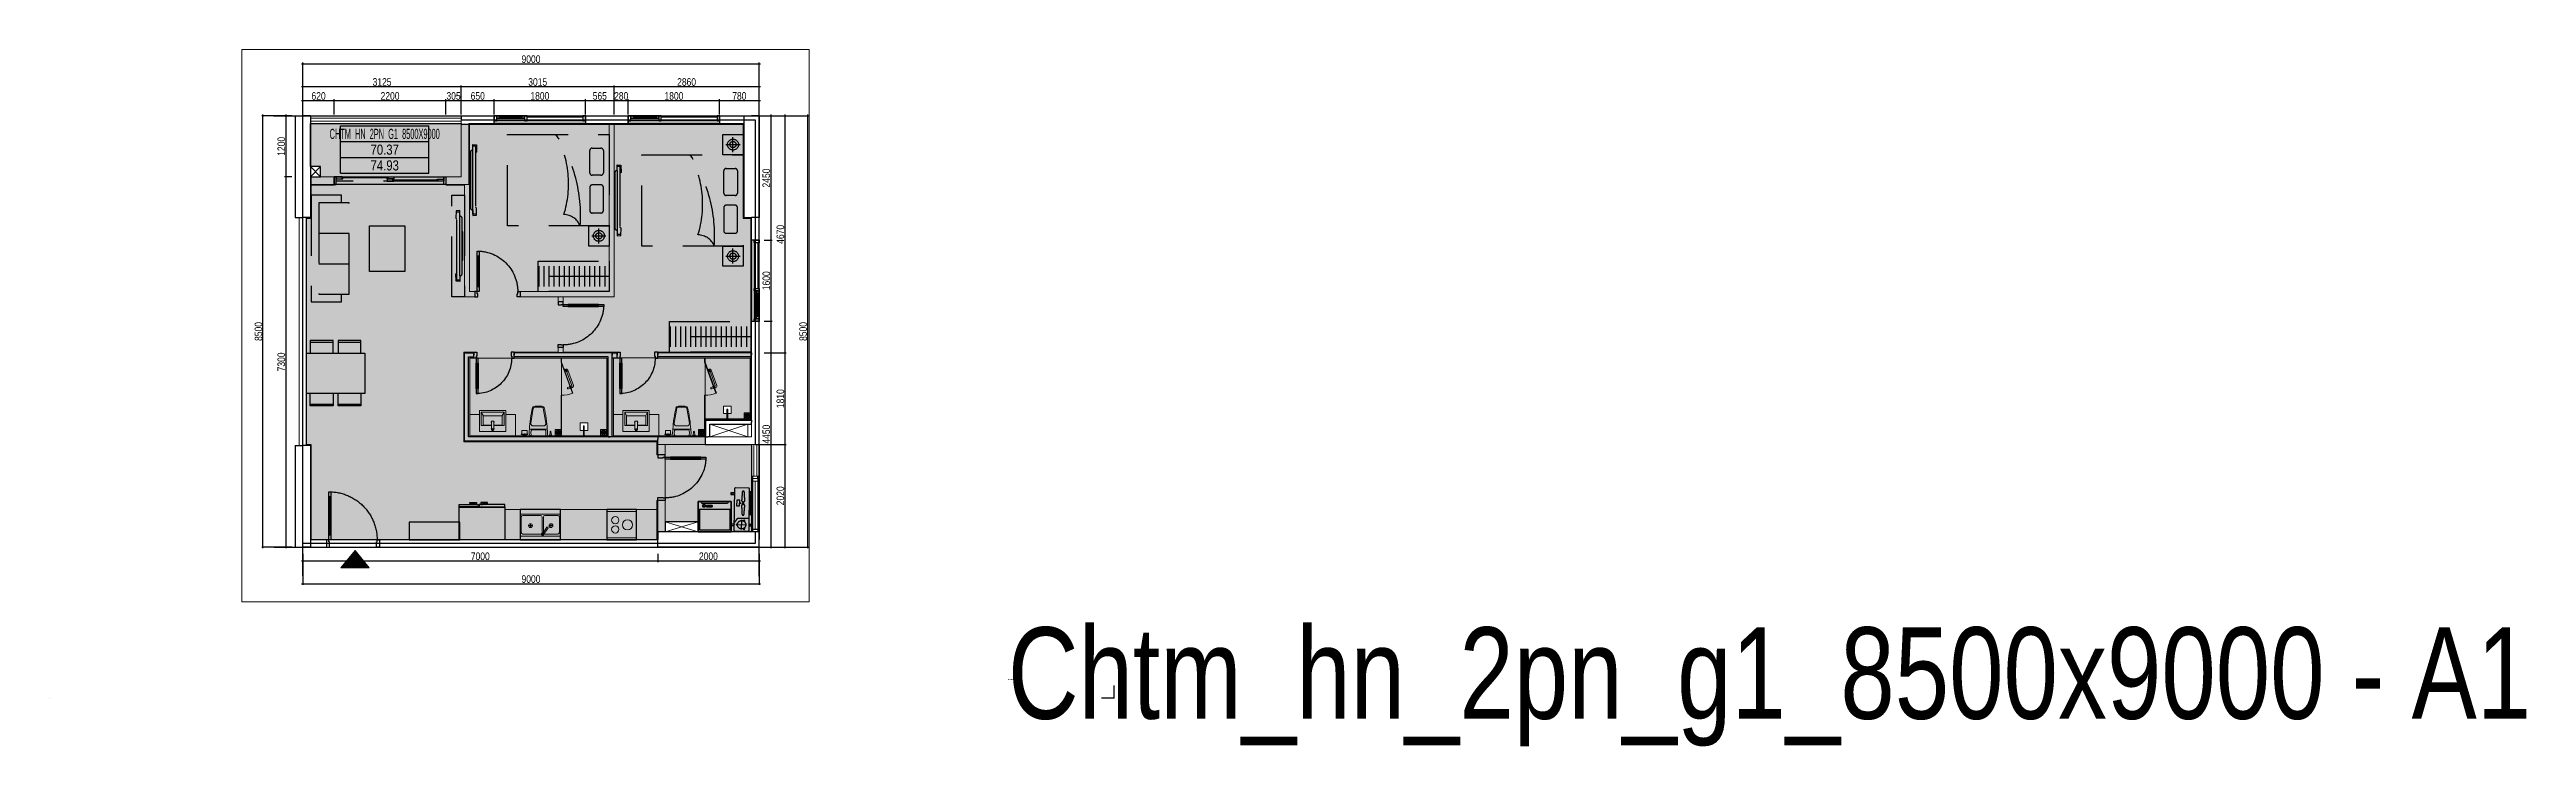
# Paper-space layout 'A1' of a CAD drawing. Header units: millimetres. Extents: x 0 to 1955, y -38 to 512.
# The model-space entities are those that its viewports show. They can reach past a viewport. Long polylines and large blocks are cut down to what shows.
import ezdxf
from ezdxf.enums import TextEntityAlignment as Align

# ---------------------------------------------------------------- set-up
doc = ezdxf.new("R2018")
doc.units = ezdxf.units.MM
doc.set_wipeout_variables(frame=1)
for name, pattern in [('3PN B$0$HIDDENX2', [0.75, 0.5, -0.25]), ('DHDASHED4', [1.6, 0.8, -0.8]), ('HIDDEN', [9.525, 6.35, -3.175])]:
    doc.linetypes.add(name, pattern=pattern)
doc.layers.get('0').update_dxf_attribs({"color": 231})
doc.layers.get('DefPoints').update_dxf_attribs({"color": 191})
doc.layers.add('2pn_g1', color=7, linetype='Continuous', true_color=0xd5e9ee)
doc.layers.add('A-AREA-SPACE', color=130, linetype='Continuous', plot=False)
doc.layers.add('A-AREA-WALL-CENTER', color=210, linetype='Continuous', plot=False)
for name, color, linetype in [('A-CONC', 2, 'Continuous'), ('A-DIMS', 8, 'Continuous'), ('A-DOOR', 142, 'Continuous'), ('A-FURN', 251, 'DHDASHED4'), ('A-WALL', 1, 'Continuous')]:
    doc.layers.add(name, color=color, linetype=linetype)
for name, color, linetype, lineweight in [('A-EQPM', 127, 'Continuous', 9), ('A-FNSH', 253, 'Continuous', 9), ('A-Hatch mau co cau', 7, 'Continuous', 9), ('A-HIDD', 45, 'HIDDEN', 9), ('A-LITE', 9, 'Continuous', 9), ('A-RAIL', 153, 'Continuous', 9), ('A-SHBD', 7, 'Continuous', 35), ('A-TEXT', 255, 'Continuous', 25), ('A-WALL-INT', 31, 'Continuous', 20), ('A-WALL-PRTN', 6, 'Continuous', 9)]:
    doc.layers.add(name, color=color, linetype=linetype, lineweight=lineweight)
doc.styles.get("Standard").update_dxf_attribs({"font": 'arial.ttf'})
doc.styles.add('VTK_Arial', font='arial.ttf', dxfattribs={"width": 0.8})
doc.dimstyles.new('A-2.5-DIM_LAYOUT', dxfattribs={"dimscale": 0, "dimtxt": 6, "dimasz": 1, "dimexe": 1, "dimexo": 0, "dimgap": 0.5, "dimtad": 1, "dimdec": 0, "dimlfac": -1, "dimzin": 12, "dimdsep": 46, "dimtxsty": 'VTK_Arial', "dimblk": 'ARCHTICK', "dimcen": 0, "dimdle": 1, "dimclrd": 256, "dimclre": 256, "dimclrt": 7, "dimadec": 1, "dimazin": 3, "dimtfac": 1, "dimtdec": 0, "dimtix": 1, "dimtmove": 0, "dimatfit": 2, "dimfxl": 20, "dimtolj": 1, "dimtzin": 0, "dimlwd": -1, "dimlwe": -1, "dimarcsym": 0})

psp = doc.layouts.new('A1')

msp = doc.modelspace()

# ---------------------------------------------------------------- blocks, each defined once
blk = doc.blocks.new('A$C04148061')
at = {"layer": 'DefPoints'}
for points in [[(0, 0), (-10, 0)], [(0, 0), (0, 10)]]:
    blk.add_lwpolyline(points, dxfattribs=at)
at = {"layer": 'A-TEXT', "lineweight": 30, "width": 0.8, "flags": 104}
for tag, p in [('1.3.1', (-83.8, 56)), ('1.3.6', (-83.8, 16.5))]:
    blk.add_attdef(tag, text='', height=2.5, dxfattribs=at).set_placement(p, align=Align.TOP_LEFT)
blk = doc.blocks.new('_ArchTick')
at = {"color": 0, "linetype": 'ByBlock', "const_width": 0.15}
blk.add_lwpolyline([(-0.5, -0.5), (0.5, 0.5)], dxfattribs=at)
blk = doc.blocks.new('*D57')
at = {"layer": 'A-DIMS', "ltscale": 0.3, "transparency": 16777216}
for p, q in [((198.9, 471.4), (225.7, 471.4)), ((199.9, 460.5), (199.9, 472.4)), ((224.7, 460.5), (224.7, 472.4))]:
    blk.add_line(p, q, dxfattribs=at)
at = {"layer": 'DefPoints', "color": 0, "ltscale": 0.3, "transparency": 16777216}
for p in [(224.7, 471.4), (199.9, 460.5), (224.7, 460.5)]:
    blk.add_point(p, dxfattribs=at)
at = {"layer": 'A-DIMS', "ltscale": 0.3, "transparency": 16777216, "rotation": 180}
blk.add_blockref('_ArchTick', (199.9, 471.4), dxfattribs=at)
at = {"layer": 'A-DIMS', "ltscale": 0.3, "transparency": 16777216}
blk.add_blockref('_ArchTick', (224.7, 471.4), dxfattribs=at)
at = {"layer": 'A-DIMS', "color": 7, "ltscale": 0.3, "transparency": 16777216, "insert": (212.3, 475), "char_height": 6, "attachment_point": 5, "style": 'VTK_Arial'}
blk.add_mtext('\\A1;620', dxfattribs=at)
blk = doc.blocks.new('*D58')
at = {"layer": 'A-DIMS', "ltscale": 0.3, "transparency": 16777216}
for p, q in [((223.7, 471.4), (313.7, 471.4)), ((224.7, 460.5), (224.7, 472.4)), ((312.7, 460.5), (312.7, 472.4))]:
    blk.add_line(p, q, dxfattribs=at)
at = {"layer": 'DefPoints', "color": 0, "ltscale": 0.3, "transparency": 16777216}
for p in [(312.7, 471.4), (224.7, 460.5), (312.7, 460.5)]:
    blk.add_point(p, dxfattribs=at)
at = {"layer": 'A-DIMS', "ltscale": 0.3, "transparency": 16777216, "rotation": 180}
blk.add_blockref('_ArchTick', (224.7, 471.4), dxfattribs=at)
at = {"layer": 'A-DIMS', "ltscale": 0.3, "transparency": 16777216}
blk.add_blockref('_ArchTick', (312.7, 471.4), dxfattribs=at)
at = {"layer": 'A-DIMS', "color": 7, "ltscale": 0.3, "transparency": 16777216, "insert": (268.7, 475), "char_height": 6, "attachment_point": 5, "style": 'VTK_Arial'}
blk.add_mtext('\\A1;2200', dxfattribs=at)
blk = doc.blocks.new('*D59')
at = {"layer": 'A-DIMS', "ltscale": 0.3, "transparency": 16777216}
for p, q in [((311.7, 471.4), (325.9, 471.4)), ((312.7, 460.5), (312.7, 472.4)), ((324.9, 460.5), (324.9, 472.4))]:
    blk.add_line(p, q, dxfattribs=at)
at = {"layer": 'DefPoints', "color": 0, "ltscale": 0.3, "transparency": 16777216}
for p in [(324.9, 471.4), (312.7, 460.5), (324.9, 460.5)]:
    blk.add_point(p, dxfattribs=at)
at = {"layer": 'A-DIMS', "ltscale": 0.3, "transparency": 16777216, "rotation": 180}
blk.add_blockref('_ArchTick', (312.7, 471.4), dxfattribs=at)
at = {"layer": 'A-DIMS', "ltscale": 0.3, "transparency": 16777216}
blk.add_blockref('_ArchTick', (324.9, 471.4), dxfattribs=at)
at = {"layer": 'A-DIMS', "color": 7, "ltscale": 0.3, "transparency": 16777216, "insert": (318.8, 475), "char_height": 6, "attachment_point": 5, "style": 'VTK_Arial'}
blk.add_mtext('\\A1;305', dxfattribs=at)
blk = doc.blocks.new('*D60')
at = {"layer": 'A-DIMS', "ltscale": 0.3, "transparency": 16777216}
for p, q in [((323.9, 471.4), (351.9, 471.4)), ((324.9, 460.5), (324.9, 472.4)), ((350.9, 460.5), (350.9, 472.4))]:
    blk.add_line(p, q, dxfattribs=at)
at = {"layer": 'DefPoints', "color": 0, "ltscale": 0.3, "transparency": 16777216}
for p in [(350.9, 471.4), (324.9, 460.5), (350.9, 460.5)]:
    blk.add_point(p, dxfattribs=at)
at = {"layer": 'A-DIMS', "ltscale": 0.3, "transparency": 16777216, "rotation": 180}
blk.add_blockref('_ArchTick', (324.9, 471.4), dxfattribs=at)
at = {"layer": 'A-DIMS', "ltscale": 0.3, "transparency": 16777216}
blk.add_blockref('_ArchTick', (350.9, 471.4), dxfattribs=at)
at = {"layer": 'A-DIMS', "color": 7, "ltscale": 0.3, "transparency": 16777216, "insert": (337.9, 475), "char_height": 6, "attachment_point": 5, "style": 'VTK_Arial'}
blk.add_mtext('\\A1;650', dxfattribs=at)
blk = doc.blocks.new('*D61')
at = {"layer": 'A-DIMS', "ltscale": 0.3, "transparency": 16777216}
for p, q in [((349.9, 471.4), (423.9, 471.4)), ((350.9, 460.5), (350.9, 472.4)), ((422.9, 460.5), (422.9, 472.4))]:
    blk.add_line(p, q, dxfattribs=at)
at = {"layer": 'DefPoints', "color": 0, "ltscale": 0.3, "transparency": 16777216}
for p in [(422.9, 471.4), (350.9, 460.5), (422.9, 460.5)]:
    blk.add_point(p, dxfattribs=at)
at = {"layer": 'A-DIMS', "ltscale": 0.3, "transparency": 16777216, "rotation": 180}
blk.add_blockref('_ArchTick', (350.9, 471.4), dxfattribs=at)
at = {"layer": 'A-DIMS', "ltscale": 0.3, "transparency": 16777216}
blk.add_blockref('_ArchTick', (422.9, 471.4), dxfattribs=at)
at = {"layer": 'A-DIMS', "color": 7, "ltscale": 0.3, "transparency": 16777216, "insert": (386.9, 475), "char_height": 6, "attachment_point": 5, "style": 'VTK_Arial'}
blk.add_mtext('\\A1;1800', dxfattribs=at)
blk = doc.blocks.new('*D62')
at = {"layer": 'A-DIMS', "ltscale": 0.3, "transparency": 16777216}
for p, q in [((455.7, 471.4), (529.7, 471.4)), ((456.7, 460.5), (456.7, 472.4)), ((528.7, 460.5), (528.7, 472.4))]:
    blk.add_line(p, q, dxfattribs=at)
at = {"layer": 'DefPoints', "color": 0, "ltscale": 0.3, "transparency": 16777216}
for p in [(528.7, 471.4), (456.7, 460.5), (528.7, 460.5)]:
    blk.add_point(p, dxfattribs=at)
at = {"layer": 'A-DIMS', "ltscale": 0.3, "transparency": 16777216, "rotation": 180}
blk.add_blockref('_ArchTick', (456.7, 471.4), dxfattribs=at)
at = {"layer": 'A-DIMS', "ltscale": 0.3, "transparency": 16777216}
blk.add_blockref('_ArchTick', (528.7, 471.4), dxfattribs=at)
at = {"layer": 'A-DIMS', "color": 7, "ltscale": 0.3, "transparency": 16777216, "insert": (492.7, 475), "char_height": 6, "attachment_point": 5, "style": 'VTK_Arial'}
blk.add_mtext('\\A1;1800', dxfattribs=at)
blk = doc.blocks.new('*D63')
at = {"layer": 'A-DIMS', "ltscale": 0.3, "transparency": 16777216}
for p, q in [((527.7, 471.4), (560.9, 471.4)), ((528.7, 460.5), (528.7, 472.4)), ((559.9, 460.5), (559.9, 472.4))]:
    blk.add_line(p, q, dxfattribs=at)
at = {"layer": 'DefPoints', "color": 0, "ltscale": 0.3, "transparency": 16777216}
for p in [(559.9, 471.4), (528.7, 460.5), (559.9, 460.5)]:
    blk.add_point(p, dxfattribs=at)
at = {"layer": 'A-DIMS', "ltscale": 0.3, "transparency": 16777216, "rotation": 180}
blk.add_blockref('_ArchTick', (528.7, 471.4), dxfattribs=at)
at = {"layer": 'A-DIMS', "ltscale": 0.3, "transparency": 16777216}
blk.add_blockref('_ArchTick', (559.9, 471.4), dxfattribs=at)
at = {"layer": 'A-DIMS', "color": 7, "ltscale": 0.3, "transparency": 16777216, "insert": (544.3, 475), "char_height": 6, "attachment_point": 5, "style": 'VTK_Arial'}
blk.add_mtext('\\A1;780', dxfattribs=at)
blk = doc.blocks.new('*D64')
at = {"layer": 'A-DIMS', "ltscale": 0.3, "transparency": 16777216}
for p, q in [((198.9, 482.4), (325.9, 482.4)), ((199.9, 460.5), (199.9, 483.4)), ((324.9, 460.5), (324.9, 483.4))]:
    blk.add_line(p, q, dxfattribs=at)
at = {"layer": 'DefPoints', "color": 0, "ltscale": 0.3, "transparency": 16777216}
for p in [(324.9, 482.4), (199.9, 460.5), (324.9, 460.5)]:
    blk.add_point(p, dxfattribs=at)
at = {"layer": 'A-DIMS', "ltscale": 0.3, "transparency": 16777216, "rotation": 180}
blk.add_blockref('_ArchTick', (199.9, 482.4), dxfattribs=at)
at = {"layer": 'A-DIMS', "ltscale": 0.3, "transparency": 16777216}
blk.add_blockref('_ArchTick', (324.9, 482.4), dxfattribs=at)
at = {"layer": 'A-DIMS', "color": 7, "ltscale": 0.3, "transparency": 16777216, "insert": (262.4, 486), "char_height": 6, "attachment_point": 5, "style": 'VTK_Arial'}
blk.add_mtext('\\A1;3125', dxfattribs=at)
blk = doc.blocks.new('*D65')
at = {"layer": 'A-DIMS', "ltscale": 0.3, "transparency": 16777216}
for p, q in [((323.9, 482.4), (446.5, 482.4)), ((324.9, 460.5), (324.9, 483.4)), ((445.5, 460.5), (445.5, 483.4))]:
    blk.add_line(p, q, dxfattribs=at)
at = {"layer": 'DefPoints', "color": 0, "ltscale": 0.3, "transparency": 16777216}
for p in [(445.5, 482.4), (324.9, 460.5), (445.5, 460.5)]:
    blk.add_point(p, dxfattribs=at)
at = {"layer": 'A-DIMS', "ltscale": 0.3, "transparency": 16777216, "rotation": 180}
blk.add_blockref('_ArchTick', (324.9, 482.4), dxfattribs=at)
at = {"layer": 'A-DIMS', "ltscale": 0.3, "transparency": 16777216}
blk.add_blockref('_ArchTick', (445.5, 482.4), dxfattribs=at)
at = {"layer": 'A-DIMS', "color": 7, "ltscale": 0.3, "transparency": 16777216, "insert": (385.2, 486), "char_height": 6, "attachment_point": 5, "style": 'VTK_Arial'}
blk.add_mtext('\\A1;3015', dxfattribs=at)
blk = doc.blocks.new('*D66')
at = {"layer": 'A-DIMS', "ltscale": 0.3, "transparency": 16777216}
for p, q in [((444.5, 482.4), (560.9, 482.4)), ((445.5, 460.5), (445.5, 483.4)), ((559.9, 460.5), (559.9, 483.4))]:
    blk.add_line(p, q, dxfattribs=at)
at = {"layer": 'DefPoints', "color": 0, "ltscale": 0.3, "transparency": 16777216}
for p in [(559.9, 482.4), (445.5, 460.5), (559.9, 460.5)]:
    blk.add_point(p, dxfattribs=at)
at = {"layer": 'A-DIMS', "ltscale": 0.3, "transparency": 16777216, "rotation": 180}
blk.add_blockref('_ArchTick', (445.5, 482.4), dxfattribs=at)
at = {"layer": 'A-DIMS', "ltscale": 0.3, "transparency": 16777216}
blk.add_blockref('_ArchTick', (559.9, 482.4), dxfattribs=at)
at = {"layer": 'A-DIMS', "color": 7, "ltscale": 0.3, "transparency": 16777216, "insert": (502.7, 486), "char_height": 6, "attachment_point": 5, "style": 'VTK_Arial'}
blk.add_mtext('\\A1;2860', dxfattribs=at)
blk = doc.blocks.new('*D67')
at = {"layer": 'A-DIMS', "ltscale": 0.3, "transparency": 16777216}
for p, q in [((421.9, 471.4), (446.5, 471.4)), ((422.9, 460.5), (422.9, 472.4)), ((445.5, 460.5), (445.5, 472.4))]:
    blk.add_line(p, q, dxfattribs=at)
at = {"layer": 'DefPoints', "color": 0, "ltscale": 0.3, "transparency": 16777216}
for p in [(445.5, 471.4), (422.9, 460.5), (445.5, 460.5)]:
    blk.add_point(p, dxfattribs=at)
at = {"layer": 'A-DIMS', "ltscale": 0.3, "transparency": 16777216, "rotation": 180}
blk.add_blockref('_ArchTick', (422.9, 471.4), dxfattribs=at)
at = {"layer": 'A-DIMS', "ltscale": 0.3, "transparency": 16777216}
blk.add_blockref('_ArchTick', (445.5, 471.4), dxfattribs=at)
at = {"layer": 'A-DIMS', "color": 7, "ltscale": 0.3, "transparency": 16777216, "insert": (434.2, 475), "char_height": 6, "attachment_point": 5, "style": 'VTK_Arial'}
blk.add_mtext('\\A1;565', dxfattribs=at)
blk = doc.blocks.new('*D68')
at = {"layer": 'A-DIMS', "ltscale": 0.3, "transparency": 16777216}
for p, q in [((445.5, 460.5), (445.5, 472.4)), ((445.5, 471.4), (456.7, 471.4)), ((456.7, 460.5), (456.7, 472.4))]:
    blk.add_line(p, q, dxfattribs=at)
at = {"layer": 'DefPoints', "color": 0, "ltscale": 0.3, "transparency": 16777216}
for p in [(456.7, 471.4), (445.5, 460.5), (456.7, 460.5)]:
    blk.add_point(p, dxfattribs=at)
at = {"layer": 'A-DIMS', "color": 7, "ltscale": 0.3, "transparency": 16777216, "insert": (451.1, 475), "char_height": 6, "attachment_point": 5, "style": 'VTK_Arial'}
blk.add_mtext('\\A1;280', dxfattribs=at)
blk = doc.blocks.new('*D69')
at = {"layer": 'A-DIMS', "ltscale": 0.3, "transparency": 16777216}
for p, q in [((198.9, 500.4), (560.9, 500.4)), ((199.9, 460.5), (199.9, 501.4)), ((559.9, 460.5), (559.9, 501.4))]:
    blk.add_line(p, q, dxfattribs=at)
at = {"layer": 'DefPoints', "color": 0, "ltscale": 0.3, "transparency": 16777216}
for p in [(559.9, 500.4), (199.9, 460.5), (559.9, 460.5)]:
    blk.add_point(p, dxfattribs=at)
at = {"layer": 'A-DIMS', "ltscale": 0.3, "transparency": 16777216, "rotation": 180}
blk.add_blockref('_ArchTick', (199.9, 500.4), dxfattribs=at)
at = {"layer": 'A-DIMS', "ltscale": 0.3, "transparency": 16777216}
blk.add_blockref('_ArchTick', (559.9, 500.4), dxfattribs=at)
at = {"layer": 'A-DIMS', "color": 7, "ltscale": 0.3, "transparency": 16777216, "insert": (379.9, 504), "char_height": 6, "attachment_point": 5, "style": 'VTK_Arial'}
blk.add_mtext('\\A1;9000', dxfattribs=at)
blk = doc.blocks.new('*D70')
at = {"layer": 'A-DIMS', "ltscale": 0.3, "transparency": 16777216}
for p, q in [((191.3, 459.3), (185.4, 459.3)), ((186.4, 460.3), (186.4, 410.3)), ((191.3, 411.3), (185.4, 411.3))]:
    blk.add_line(p, q, dxfattribs=at)
at = {"layer": 'DefPoints', "color": 0, "ltscale": 0.3, "transparency": 16777216}
for p in [(191.3, 459.3), (186.4, 411.3), (191.3, 411.3)]:
    blk.add_point(p, dxfattribs=at)
at = {"layer": 'A-DIMS', "ltscale": 0.3, "transparency": 16777216}
for p, rotation in [((186.4, 459.3), 90), ((186.4, 411.3), 270)]:
    blk.add_blockref('_ArchTick', p, dxfattribs=dict(at, rotation=rotation))
at = {"layer": 'A-DIMS', "color": 7, "ltscale": 0.3, "transparency": 16777216, "insert": (182.9, 435.3), "char_height": 6, "attachment_point": 5, "rotation": 90, "style": 'VTK_Arial'}
blk.add_mtext('\\A1;1200', dxfattribs=at)
blk = doc.blocks.new('*D71')
at = {"layer": 'A-DIMS', "ltscale": 0.3, "transparency": 16777216}
for p, q in [((191.3, 459.3), (167.4, 459.3)), ((168.4, 118.3), (168.4, 460.3)), ((191.3, 119.3), (167.4, 119.3))]:
    blk.add_line(p, q, dxfattribs=at)
at = {"layer": 'DefPoints', "color": 0, "ltscale": 0.3, "transparency": 16777216}
for p in [(168.4, 459.3), (191.3, 459.3), (191.3, 119.3)]:
    blk.add_point(p, dxfattribs=at)
at = {"layer": 'A-DIMS', "ltscale": 0.3, "transparency": 16777216}
for p, rotation in [((168.4, 459.3), 90), ((168.4, 119.3), 270)]:
    blk.add_blockref('_ArchTick', p, dxfattribs=dict(at, rotation=rotation))
at = {"layer": 'A-DIMS', "color": 7, "ltscale": 0.3, "transparency": 16777216, "insert": (164.9, 289.3), "char_height": 6, "attachment_point": 5, "rotation": 90, "style": 'VTK_Arial'}
blk.add_mtext('\\A1;8500', dxfattribs=at)
blk = doc.blocks.new('*D72')
at = {"layer": 'A-DIMS', "ltscale": 0.3, "transparency": 16777216}
for p, q in [((198.9, 108.4), (480.9, 108.4)), ((199.9, 114), (199.9, 107.4)), ((479.9, 114), (479.9, 107.4))]:
    blk.add_line(p, q, dxfattribs=at)
at = {"layer": 'DefPoints', "color": 0, "ltscale": 0.3, "transparency": 16777216}
for p in [(199.9, 114), (479.9, 114), (479.9, 108.4)]:
    blk.add_point(p, dxfattribs=at)
at = {"layer": 'A-DIMS', "ltscale": 0.3, "transparency": 16777216, "rotation": 180}
blk.add_blockref('_ArchTick', (199.9, 108.4), dxfattribs=at)
at = {"layer": 'A-DIMS', "ltscale": 0.3, "transparency": 16777216}
blk.add_blockref('_ArchTick', (479.9, 108.4), dxfattribs=at)
at = {"layer": 'A-DIMS', "color": 7, "ltscale": 0.3, "transparency": 16777216, "insert": (339.9, 112), "char_height": 6, "attachment_point": 5, "style": 'VTK_Arial'}
blk.add_mtext('\\A1;7000', dxfattribs=at)
blk = doc.blocks.new('*D73')
at = {"layer": 'A-DIMS', "ltscale": 0.3, "transparency": 16777216}
for p, q in [((199.9, 114), (199.9, 89.4)), ((559.9, 114), (559.9, 89.4)), ((198.9, 90.4), (560.9, 90.4))]:
    blk.add_line(p, q, dxfattribs=at)
at = {"layer": 'DefPoints', "color": 0, "ltscale": 0.3, "transparency": 16777216}
for p in [(199.9, 114), (559.9, 114), (559.9, 90.4)]:
    blk.add_point(p, dxfattribs=at)
at = {"layer": 'A-DIMS', "ltscale": 0.3, "transparency": 16777216, "rotation": 180}
blk.add_blockref('_ArchTick', (199.9, 90.4), dxfattribs=at)
at = {"layer": 'A-DIMS', "ltscale": 0.3, "transparency": 16777216}
blk.add_blockref('_ArchTick', (559.9, 90.4), dxfattribs=at)
at = {"layer": 'A-DIMS', "color": 7, "ltscale": 0.3, "transparency": 16777216, "insert": (379.9, 94), "char_height": 6, "attachment_point": 5, "style": 'VTK_Arial'}
blk.add_mtext('\\A1;9000', dxfattribs=at)
blk = doc.blocks.new('*D74')
at = {"layer": 'A-DIMS', "ltscale": 0.3, "transparency": 16777216}
for p, q in [((564, 459.3), (570.2, 459.3)), ((569.2, 460.3), (569.2, 360.3)), ((564, 361.3), (570.2, 361.3))]:
    blk.add_line(p, q, dxfattribs=at)
at = {"layer": 'DefPoints', "color": 0, "ltscale": 0.3, "transparency": 16777216}
for p in [(564, 459.3), (564, 361.3), (569.2, 361.3)]:
    blk.add_point(p, dxfattribs=at)
at = {"layer": 'A-DIMS', "ltscale": 0.3, "transparency": 16777216}
for p, rotation in [((569.2, 459.3), 90), ((569.2, 361.3), 270)]:
    blk.add_blockref('_ArchTick', p, dxfattribs=dict(at, rotation=rotation))
at = {"layer": 'A-DIMS', "color": 7, "ltscale": 0.3, "transparency": 16777216, "insert": (565.6, 410.3), "char_height": 6, "attachment_point": 5, "rotation": 90, "style": 'VTK_Arial'}
blk.add_mtext('\\A1;2450', dxfattribs=at)
blk = doc.blocks.new('*D75')
at = {"layer": 'A-DIMS', "ltscale": 0.3, "transparency": 16777216}
for p, q in [((564, 361.3), (570.2, 361.3)), ((569.2, 362.3), (569.2, 296.3)), ((564, 297.3), (570.2, 297.3))]:
    blk.add_line(p, q, dxfattribs=at)
at = {"layer": 'DefPoints', "color": 0, "ltscale": 0.3, "transparency": 16777216}
for p in [(564, 361.3), (564, 297.3), (569.2, 297.3)]:
    blk.add_point(p, dxfattribs=at)
at = {"layer": 'A-DIMS', "ltscale": 0.3, "transparency": 16777216}
for p, rotation in [((569.2, 361.3), 90), ((569.2, 297.3), 270)]:
    blk.add_blockref('_ArchTick', p, dxfattribs=dict(at, rotation=rotation))
at = {"layer": 'A-DIMS', "color": 7, "ltscale": 0.3, "transparency": 16777216, "insert": (565.6, 329.3), "char_height": 6, "attachment_point": 5, "rotation": 90, "style": 'VTK_Arial'}
blk.add_mtext('\\A1;1600', dxfattribs=at)
blk = doc.blocks.new('*D76')
at = {"layer": 'A-DIMS', "ltscale": 0.3, "transparency": 16777216}
for p, q in [((564, 297.3), (570.2, 297.3)), ((569.2, 298.3), (569.2, 118.3)), ((564, 119.3), (570.2, 119.3))]:
    blk.add_line(p, q, dxfattribs=at)
at = {"layer": 'DefPoints', "color": 0, "ltscale": 0.3, "transparency": 16777216}
for p in [(564, 297.3), (564, 119.3), (569.2, 119.3)]:
    blk.add_point(p, dxfattribs=at)
at = {"layer": 'A-DIMS', "ltscale": 0.3, "transparency": 16777216}
for p, rotation in [((569.2, 297.3), 90), ((569.2, 119.3), 270)]:
    blk.add_blockref('_ArchTick', p, dxfattribs=dict(at, rotation=rotation))
at = {"layer": 'A-DIMS', "color": 7, "ltscale": 0.3, "transparency": 16777216, "insert": (565.6, 208.3), "char_height": 6, "attachment_point": 5, "rotation": 90, "style": 'VTK_Arial'}
blk.add_mtext('\\A1;4450', dxfattribs=at)
blk = doc.blocks.new('*D77')
at = {"layer": 'A-DIMS', "ltscale": 0.3, "transparency": 16777216}
for p, q in [((564, 459.3), (581.3, 459.3)), ((580.3, 460.3), (580.3, 271.5)), ((564, 272.5), (581.3, 272.5))]:
    blk.add_line(p, q, dxfattribs=at)
at = {"layer": 'DefPoints', "color": 0, "ltscale": 0.3, "transparency": 16777216}
for p in [(564, 459.3), (564, 272.5), (580.3, 272.5)]:
    blk.add_point(p, dxfattribs=at)
at = {"layer": 'A-DIMS', "ltscale": 0.3, "transparency": 16777216}
for p, rotation in [((580.3, 459.3), 90), ((580.3, 272.5), 270)]:
    blk.add_blockref('_ArchTick', p, dxfattribs=dict(at, rotation=rotation))
at = {"layer": 'A-DIMS', "color": 7, "ltscale": 0.3, "transparency": 16777216, "insert": (576.7, 365.9), "char_height": 6, "attachment_point": 5, "rotation": 90, "style": 'VTK_Arial'}
blk.add_mtext('\\A1;4670', dxfattribs=at)
blk = doc.blocks.new('*D78')
at = {"layer": 'A-DIMS', "ltscale": 0.3, "transparency": 16777216}
for p, q in [((564, 272.5), (581.3, 272.5)), ((580.3, 273.5), (580.3, 199.1)), ((559.9, 200.1), (581.3, 200.1))]:
    blk.add_line(p, q, dxfattribs=at)
at = {"layer": 'DefPoints', "color": 0, "ltscale": 0.3, "transparency": 16777216}
for p in [(564, 272.5), (559.9, 200.1), (580.3, 200.1)]:
    blk.add_point(p, dxfattribs=at)
at = {"layer": 'A-DIMS', "ltscale": 0.3, "transparency": 16777216}
for p, rotation in [((580.3, 272.5), 90), ((580.3, 200.1), 270)]:
    blk.add_blockref('_ArchTick', p, dxfattribs=dict(at, rotation=rotation))
at = {"layer": 'A-DIMS', "color": 7, "ltscale": 0.3, "transparency": 16777216, "insert": (576.7, 236.3), "char_height": 6, "attachment_point": 5, "rotation": 90, "style": 'VTK_Arial'}
blk.add_mtext('\\A1;1810', dxfattribs=at)
blk = doc.blocks.new('*D79')
at = {"layer": 'A-DIMS', "ltscale": 0.3, "transparency": 16777216}
for p, q in [((559.9, 200.1), (581.3, 200.1)), ((580.3, 201.1), (580.3, 118.3)), ((564, 119.3), (581.3, 119.3))]:
    blk.add_line(p, q, dxfattribs=at)
at = {"layer": 'DefPoints', "color": 0, "ltscale": 0.3, "transparency": 16777216}
for p in [(559.9, 200.1), (564, 119.3), (580.3, 119.3)]:
    blk.add_point(p, dxfattribs=at)
at = {"layer": 'A-DIMS', "ltscale": 0.3, "transparency": 16777216}
for p, rotation in [((580.3, 200.1), 90), ((580.3, 119.3), 270)]:
    blk.add_blockref('_ArchTick', p, dxfattribs=dict(at, rotation=rotation))
at = {"layer": 'A-DIMS', "color": 7, "ltscale": 0.3, "transparency": 16777216, "insert": (576.7, 159.7), "char_height": 6, "attachment_point": 5, "rotation": 90, "style": 'VTK_Arial'}
blk.add_mtext('\\A1;2020', dxfattribs=at)
blk = doc.blocks.new('*D80')
at = {"layer": 'A-DIMS', "ltscale": 0.3, "transparency": 16777216}
for p, q in [((564, 459.3), (599.3, 459.3)), ((598.3, 118.3), (598.3, 460.3)), ((564, 119.3), (599.3, 119.3))]:
    blk.add_line(p, q, dxfattribs=at)
at = {"layer": 'DefPoints', "color": 0, "ltscale": 0.3, "transparency": 16777216}
for p in [(564, 459.3), (598.3, 459.3), (564, 119.3)]:
    blk.add_point(p, dxfattribs=at)
at = {"layer": 'A-DIMS', "ltscale": 0.3, "transparency": 16777216}
for p, rotation in [((598.3, 459.3), 90), ((598.3, 119.3), 270)]:
    blk.add_blockref('_ArchTick', p, dxfattribs=dict(at, rotation=rotation))
at = {"layer": 'A-DIMS', "color": 7, "ltscale": 0.3, "transparency": 16777216, "insert": (594.7, 289.3), "char_height": 6, "attachment_point": 5, "rotation": 90, "style": 'VTK_Arial'}
blk.add_mtext('\\A1;8500', dxfattribs=at)
blk = doc.blocks.new('*D81')
at = {"layer": 'A-DIMS', "transparency": 16777216}
for p, q in [((191.3, 411.3), (185.4, 411.3)), ((186.4, 412.3), (186.4, 118.3)), ((187.8, 119.3), (185.4, 119.3))]:
    blk.add_line(p, q, dxfattribs=at)
at = {"layer": 'DefPoints', "color": 0, "transparency": 16777216}
for p in [(191.3, 411.3), (186.4, 119.3), (187.8, 119.3)]:
    blk.add_point(p, dxfattribs=at)
at = {"layer": 'A-DIMS', "transparency": 16777216}
for p, rotation in [((186.4, 411.3), 90), ((186.4, 119.3), 270)]:
    blk.add_blockref('_ArchTick', p, dxfattribs=dict(at, rotation=rotation))
at = {"layer": 'A-DIMS', "color": 7, "transparency": 16777216, "insert": (182.9, 265.3), "char_height": 6, "attachment_point": 5, "rotation": 90, "style": 'VTK_Arial'}
blk.add_mtext('\\A1;7300', dxfattribs=at)
blk = doc.blocks.new('*D82')
at = {"layer": 'A-DIMS', "transparency": 16777216}
for p, q in [((478.9, 108.4), (560.9, 108.4)), ((479.9, 114), (479.9, 107.4)), ((559.9, 111.9), (559.9, 107.4))]:
    blk.add_line(p, q, dxfattribs=at)
at = {"layer": 'DefPoints', "color": 0, "transparency": 16777216}
for p in [(479.9, 114), (559.9, 111.9), (559.9, 108.4)]:
    blk.add_point(p, dxfattribs=at)
at = {"layer": 'A-DIMS', "transparency": 16777216, "rotation": 180}
blk.add_blockref('_ArchTick', (479.9, 108.4), dxfattribs=at)
at = {"layer": 'A-DIMS', "transparency": 16777216}
blk.add_blockref('_ArchTick', (559.9, 108.4), dxfattribs=at)
at = {"layer": 'A-DIMS', "color": 7, "transparency": 16777216, "insert": (519.9, 112), "char_height": 6, "attachment_point": 5, "style": 'VTK_Arial'}
blk.add_mtext('\\A1;2000', dxfattribs=at)
blk = doc.blocks.new('DT-CAN')
at = {"layer": 'DefPoints'}
for p, q in [((-871, 0), (871, 0)), ((-871, -934), (-871, 0)), ((871, -934), (871, 0)), ((-871, -311), (871, -311)), ((-871, -623), (871, -623)), ((-871, -934), (871, -934))]:
    blk.add_line(p, q, dxfattribs=at)
at = {"layer": 'DefPoints', "color": 5, "style": 'VTK_Arial', "width": 0.8}
blk.add_attdef('DT-TT', text='', height=200, dxfattribs=at).set_placement((0, -569), align=Align.CENTER)
at = {"layer": 'DefPoints', "color": 7, "style": 'VTK_Arial', "width": 0.5}
blk.add_attdef('LOAICAN', text='', height=200, dxfattribs=at).set_placement((0, -258), align=Align.CENTER)
at = {"layer": 'DefPoints', "color": 6, "style": 'VTK_Arial', "width": 0.8}
blk.add_attdef('DT-TIM', text='', height=200, dxfattribs=at).set_placement((0, -880), align=Align.CENTER)
blk = doc.blocks.new('*U20')
at = {"linetype": 'HIDDEN', "ltscale": 0.3}
for p, q in [((-750, -150), (-750, -1950)), ((-150, -150), (-750, -150)), ((-150, -1950), (-150, -150)), ((-150, -750), (-750, -750)), ((-150, -1350), (-750, -1350)), ((-750, -1950), (-150, -1950))]:
    blk.add_line(p, q, dxfattribs=at)
blk.add_lwpolyline([(-600, -1950), (-600, -2100), (0, -2100), (0, 0), (-600, 0), (-600, -150)], dxfattribs=at)
blk = doc.blocks.new('F-PN-GIUONG-2000X1800')
at = {"linetype": 'HIDDEN', "ltscale": 0.3}
for p, q in [((111, -298), (111, -756)), ((333, -251), (159, -251)), ((380, -756), (380, -298)), ((159, -804), (333, -804)), ((111, -1481), (111, -1044)), ((159, -996), (333, -996)), ((380, -1044), (380, -1481)), ((333, -1529), (159, -1529))]:
    blk.add_line(p, q, dxfattribs=at)
blk.add_lwpolyline([(2000, 0), (2000, -1800), (0, -1800), (0, 0), (2000, 0)], dxfattribs=at)
for centre, radius, start, end in [((159, -298), 47.8, 90, 180), ((333, -298), 47.8, 0, 90), ((3425, -206), 2863, 175.8647, 213.8198), ((899, 135), 356, 202.3222, 268.4967), ((2828, -825), 2030, 162.6746, 208.6994), ((159, -756), 47.8, 180, 270), ((333, -756), 47.8, 270, 0), ((159, -1044), 47.8, 90, 180), ((333, -1044), 47.8, 0, 90), ((159, -1481), 47.8, 180, 270), ((333, -1481), 47.8, 270, 0)]:
    blk.add_arc(centre, radius, start, end, dxfattribs=at)
blk = doc.blocks.new('E-CHUNG-CUCNONG-DH')
at = {"linetype": 'HIDDEN', "ltscale": 0.3}
for p, q in [((-127, 158), (-127, 194)), ((392, 151), (203, 151)), ((221, 195), (205, 205)), ((218, 208), (208, 192)), ((288, 54), (307, 54)), ((293, 314), (312, 314)), ((298, 57), (298, 246)), ((298, 63), (298, 44)), ((302, 304), (302, 323)), ((374, 195), (390, 205)), ((387, 192), (377, 208)), ((-302, -61), (-321, -61)), ((-312, -52), (-312, -71)), ((293, -61), (312, -61)), ((302, -52), (302, -71))]:
    blk.add_line(p, q, dxfattribs=at)
blk.add_lwpolyline([(-406, 0), (406, 0, 0.414214), (425, 19), (425, 276, 0.414214), (401, 300), (-401, 300, 0.414214), (-425, 276), (-425, 19, 0.414214)], format="xyb", close=True, dxfattribs=at)
for points in [[(-364, 300), (-358, 314, -0.306678), (-345, 323), (90, 323, -0.306678), (103, 314), (109, 300)], [(219, 177), (206, 194, -0.677033), (215, 209), (236, 206)], [(314, 70), (306, 50, -0.677033), (289, 50), (281, 70)], [(359, 206), (380, 209, -0.677033), (389, 194), (376, 177)]]:
    blk.add_lwpolyline(points, format="xyb", dxfattribs=at)
for points in [[(103, 314), (-358, 314)], [(-134, 106), (-134, 128), (-121, 128), (-121, 106)], [(250, 0), (250, 16), (170, 73), (170, 300)], [(286, 323), (286, 300)], [(318, 323), (318, 300)], [(-328, -71), (-328, 0)], [(-296, -71), (-296, 0)], [(286, -71), (286, 0)], [(318, -71), (318, 0)]]:
    blk.add_lwpolyline(points, dxfattribs=at)
for points in [[(-183, 47), (-72, 47), (-72, 106), (-183, 106)], [(283, 300), (321, 300), (321, 323), (283, 323)], [(283, 0), (321, 0), (321, -71), (283, -71)], [(-293, 0), (-331, 0), (-331, -71), (-293, -71)]]:
    blk.add_lwpolyline(points, close=True, dxfattribs=at)
for centre, radius in [((298, 151), 82.6), ((302, 314), 4.72), ((-312, -61), 4.72), ((302, -61), 4.72)]:
    blk.add_circle(centre, radius, dxfattribs=at)
blk.add_arc((-127, 257), 75.6, 61.0445, 118.9555, dxfattribs=at)
for points, weights, knots in [([(-162, 193), (-162, 188), (-162, 183), (-148, 183), (-134, 183), (-134, 176), (-134, 169), (-148, 169), (-162, 169), (-162, 164), (-162, 159), (-162, 152), (-167, 148), (-171, 144), (-177, 144), (-264, 150), (-351, 156), (-364, 158), (-364, 171), (-364, 176), (-364, 181), (-364, 194), (-351, 195), (-264, 202), (-177, 208), (-171, 208), (-167, 204), (-162, 200), (-162, 193)], [1, 1, 1, 1, 1, 1, 1, 1, 1, 1, 1, 0.916058650995, 1, 0.916058650995, 1, 1, 1, 0.734760240583, 1, 1, 1, 0.734760240583, 1, 1, 1, 0.916058650995, 1, 0.916058650995, 1], [0, 0, 0, 1, 1, 2, 2, 3, 3, 4, 4, 5, 5, 5.825313, 5.825313, 6.650626, 6.650626, 7.650626, 7.650626, 9.141593, 9.141593, 10.141593, 10.141593, 11.632559, 11.632559, 12.632559, 12.632559, 13.457872, 13.457872, 14.283185, 14.283185, 14.283185]), ([(96, 156), (9, 150), (-78, 144), (-84, 144), (-88, 148), (-93, 152), (-93, 159), (-93, 164), (-93, 169), (-107, 169), (-121, 169), (-121, 176), (-121, 183), (-107, 183), (-93, 183), (-93, 188), (-93, 193), (-93, 200), (-88, 204), (-84, 208), (-78, 208), (9, 202), (96, 195), (109, 194), (109, 181), (109, 176), (109, 171), (109, 158), (96, 156)], [1, 1, 1, 0.916058650995, 1, 0.916058650995, 1, 1, 1, 1, 1, 1, 1, 1, 1, 1, 1, 0.916058650995, 1, 0.916058650995, 1, 1, 1, 0.734760240583, 1, 1, 1, 0.734760240583, 1], [0, 0, 0, 1, 1, 1.825313, 1.825313, 2.650626, 2.650626, 3.650626, 3.650626, 4.650626, 4.650626, 5.650626, 5.650626, 6.650626, 6.650626, 7.650626, 7.650626, 8.475939, 8.475939, 9.301253, 9.301253, 10.301253, 10.301253, 11.792219, 11.792219, 12.792219, 12.792219, 14.283185, 14.283185, 14.283185])]:
    blk.add_rational_spline(points, weights, degree=2, knots=knots, dxfattribs=at)
blk = doc.blocks.new('E-VS-VOISENTAM-01')
at = {"color": 0}
blk.add_wipeout([(-6, -18), (-6, -8), (-105, -8), (-105, -75), (-255, -75), (-255, 75), (-105, 75), (-105, 7), (-6, 7), (-6, 18), (0, 18), (0, -18)], dxfattribs=at)
blk.add_lwpolyline([(-105, -8), (-105, -75), (-255, -75), (-255, 75), (-105, 75), (-105, 7)], dxfattribs=at)
for points in [[(-195, -8), (-6, -8), (-6, 7), (-195, 7)], [(-6, -18), (0, -18), (0, 18), (-6, 18)]]:
    blk.add_lwpolyline(points, close=True, dxfattribs=at)
blk = doc.blocks.new('E-VS-LAVABO-01')
at = {"extrusion": (0, 0, -1)}
for p, q in [((-260, 86), (-260, 494)), ((-254, 500), (254, 500)), ((260, 494), (260, 86)), ((254, 80), (-254, 80)), ((-225, 206), (-225, 459)), ((-219, 465), (219, 465)), ((-190, 398), (-219, 454)), ((-24, 200), (-219, 200)), ((-218, 203), (-192, 208)), ((-190, 213), (-190, 389)), ((-184, 395), (184, 395)), ((-24, 208), (-184, 208)), ((-25, 150), (-26, 150)), ((-24, 150), (-24, 152)), ((-22, 284), (22, 284)), ((-15, 128), (-13, 128)), ((-12, 124), (-12, 128)), ((-12, 100), (-12, 114)), ((-10, 116), (-7, 116)), ((10, 98), (-10, 98)), ((7, 116), (-7, 116)), ((5, 145), (-5, 145)), ((7, 116), (10, 116)), ((12, 124), (13, 124)), ((12, 100), (12, 114)), ((13, 126), (15, 126)), ((15, 124), (15, 124)), ((184, 208), (24, 208)), ((219, 200), (24, 200)), ((26, 150), (25, 150)), ((190, 398), (219, 454)), ((190, 213), (190, 389)), ((218, 203), (192, 208)), ((225, 459), (225, 206))]:
    blk.add_line(p, q, dxfattribs=at)
for p, q in [((-260, 420), (-450, 420)), ((-450, 420), (-450, 0)), ((-450, 0), (450, 0)), ((450, 420), (260, 420)), ((450, 0), (450, 420))]:
    blk.add_line(p, q)
at = {"extrusion": (0, 0, -1), "flags": 128}
for points in [[(24, 119), (24, 282), (24, 282)], [(-22, 117), (-16, 117), (16, 117), (22, 117)], [(12, 115), (14, 116), (16, 117)], [(13, 129), (15, 129), (15, 128), (13, 128), (13, 124), (15, 124), (15, 124), (13, 124), (15, 124)], [(11, 114), (10, 114), (-10, 114), (-11, 114)], [(10, 108), (0, 108), (-10, 108)], [(-16, 117), (-14, 116), (-12, 115)], [(-24, 119), (-24, 282), (-24, 282)]]:
    blk.add_lwpolyline(points, dxfattribs=at)
for points in [[(22, 284), (-22, 284)], [(-12, 129), (-12, 124), (-13, 124), (-13, 126), (-15, 126), (-15, 124), (-15, 124), (-15, 129), (-15, 129), (-15, 127), (-13, 127), (-13, 129)]]:
    blk.add_lwpolyline(points, close=True, dxfattribs=at)
at = {"extrusion": (0, 0, -1)}
for centre, radius, start, end in [((254, 494), 6, 0, 90), ((-254, 494), 6, 90, 180), ((254, 86), 6, 270, 0), ((219, 459), 6, 0, 90), ((219, 206), 6, 270, 0), ((184, 389), 6, 0, 90), ((184, 213), 6, 270, 0), ((0, 265), 31, 320.6269, 219.3731), ((0, 140), 27.5, 330.7771, 28.2841), ((0, 140), 26.5, 334.9124, 24.2207), ((22, 282), 1.99, 0.2151, 90.2135), ((22, 119), 2, 270, 0), ((13, 128), 0.298, 89.7865, 179.7849), ((13, 124), 0.298, 180.2151, 270.2135), ((13, 124), 0.298, 180.2151, 270.2135), ((10, 114), 2, 40.2156, 90), ((10, 114), 2, 0, 39.6447), ((11, 113), 1.5, 0, 90), ((11, 110), 1.5, 270, 0), ((10, 100), 2, 270, 0), ((-10, 114), 2, 90, 139.5327), ((-10, 100), 2, 180, 270), ((-11, 113), 1.5, 90, 180), ((-11, 110), 1.5, 180, 270), ((-10, 114), 2, 140.3628, 180), ((-22, 282), 1.99, 89.7865, 179.7849), ((-22, 119), 2, 180, 270), ((0, 140), 27.5, 151.6482, 209.2229), ((0, 140), 26.5, 154.6839, 205.0876), ((-184, 389), 6, 90, 180), ((-184, 213), 6, 180, 270), ((-219, 459), 6, 90, 180), ((-219, 206), 6, 180, 270), ((-254, 86), 6, 180, 270)]:
    blk.add_arc(centre, radius, start, end, dxfattribs=at)
for centre, major_axis, start_param, end_param in [((-22, 282), (2, 0), 1.570796, 3.141593), ((22, 282), (-2, 0), 3.141593, 4.712389)]:
    blk.add_ellipse(centre, major_axis=major_axis, ratio=0.984382, start_param=start_param, end_param=end_param)
for points, knots in [([(-24, 151), (-24, 151), (-24, 151), (-24, 153), (-24, 154), (-24, 156), (-24, 158), (-24, 159), (-24, 160)], [0, 0, 0, 0, 0.170042, 0.387138, 0.569985, 0.748798, 0.931358, 1, 1, 1, 1]), ([(-10, 108), (-11, 108), (-11, 108), (-11, 108), (-11, 108), (-11, 108), (-11, 108)], [0, 0, 0, 0, 0.250855, 0.500152, 0.749125, 1, 1, 1, 1]), ([(10, 108), (11, 108), (11, 108), (11, 108), (11, 108), (11, 108), (11, 108)], [0, 0, 0, 0, 0.250855, 0.500152, 0.749125, 1, 1, 1, 1]), ([(24, 151), (24, 151), (24, 151), (24, 153), (24, 154), (24, 156), (24, 158), (24, 159), (24, 160)], [0, 0, 0, 0, 0.170042, 0.387138, 0.569985, 0.748798, 0.931358, 1, 1, 1, 1])]:
    blk.add_open_spline(points, degree=3, knots=knots)
blk = doc.blocks.new('E-VS-BONCAU-01')
for p, q in [((-146, -14), (-140, 1)), ((0, -126), (-176, -126)), ((-151, -245), (-101, -540)), ((-149, -57), (-146, -14)), ((-146, -104), (-149, -57)), ((-137, -112), (-146, -104)), ((0, -113), (-137, -112)), ((-100, -194), (98, -195)), ((136, -113), (0, -113)), ((0, -126), (0, -126)), ((175, -127), (0, -126)), ((149, -246), (97, -541)), ((145, -105), (136, -113)), ((145, -15), (148, -58)), ((148, -58), (145, -105)), ((213, -1), (265, -1)), ((222, -10), (257, -10)), ((230, -79), (222, -10)), ((257, -10), (248, -79)), ((-71, -564), (-2, -565)), ((-2, -565), (67, -565))]:
    blk.add_line(p, q)
for points in [[(-307, -12), (-240, -12), (-240, 0), (-307, 0)], [(-325, -101), (-223, -101), (-223, -24), (-325, -24)], [(-281, -36), (-281, -12), (-266, -12), (-266, -36)]]:
    blk.add_lwpolyline(points, close=True)
for points in [[(160, -1), (0, 0), (-160, 1)], [(140, -1), (145, -15)]]:
    blk.add_lwpolyline(points)
for points in [[(-337, -33), (-281, -33), (-281, -27), (-337, -27, 1)], [(-211, -33), (-266, -33), (-266, -27), (-211, -27, -1)]]:
    blk.add_lwpolyline(points, format="xyb", close=True)
for centre, radius, start, end in [((225, 3), 12.8, 195.9303, 253.6299), ((239, -79), 8.72, 179.7801, 359.7801), ((253, 3), 12.8, 285.9303, 343.6299)]:
    blk.add_arc(centre, radius, start, end)
for centre, major_axis, ratio, start_param, end_param in [((-160, -18), (-12.9, -12.8), 1, 3.926991, 5.363819), ((-160, -18), (-12.9, -12.8), 1, 3.926991, 5.363819), ((-160, -18), (-12.9, -12.8), 1, 3.926991, 5.363819), ((1639, -88), (-276, 1956), 0.917923, 1.461172, 1.68042), ((-106, -240), (-32.1, 32.3), 1, 5.374496, 7.190108), ((104, -240), (-32.3, -32.1), 1, 2.23467, 4.050282), ((160, -19), (-12.9, -12.8), 1, 2.490163, 3.926991), ((160, -19), (-12.9, -12.8), 1, 2.490163, 3.926991), ((-310, -60), (-492, 12), 0.754969, 2.992228, 3.290957), ((-86, -546), (-22.1, -22), 1, -0.518895, 0.614897), ((-86, -546), (-22.1, -22), 1, -0.518895, 0.614897), ((-71, -533), (-21.8, 21.9), 1, 0.993435, 2.351364), ((-10, -28), (-394, -391), 1, 0.641923, 0.802984), ((-10, -28), (-394, -391), 1, 0.641923, 0.802984), ((10, -28), (-391, 394), 1, 2.338609, 2.49967), ((10, -28), (-391, 394), 1, 2.338609, 2.49967), ((67, -534), (-21.8, 21.9), 1, 2.361025, 3.718954), ((82, -546), (-22.1, -22), 1, 0.955899, 2.089692), ((82, -546), (-22.1, -22), 1, 0.955899, 2.089692)]:
    blk.add_ellipse(centre, major_axis=major_axis, ratio=ratio, start_param=start_param, end_param=end_param)
at = {"extrusion": (0, 0, -1)}
for centre, major_axis, ratio, start_param, end_param in [((309, -62), (492, 8), 0.754969, 2.992228, 3.290957), ((-1640, -75), (-291, -1954), 0.917923, 4.602765, 4.822013)]:
    blk.add_ellipse(centre, major_axis=major_axis, ratio=ratio, start_param=start_param, end_param=end_param, dxfattribs=at)
blk = doc.blocks.new('*U23')
blk.add_line((-100, -70), (-850, -70))
for points in [[(140, 0), (140, -60), (40, -60), (40, -50), (0, -50), (0, 0)], [(0, -50), (-950, -50), (-950, -90), (0, -90)], [(-100, -50), (-100, -90), (-850, -90), (-850, -50)], [(140, -1050), (140, -990), (40, -990), (40, -1000), (0, -1000), (0, -1050)]]:
    blk.add_lwpolyline(points, close=True)
at = {"linetype": '3PN B$0$HIDDENX2', "ltscale": 300}
blk.add_arc((0, -50), 950, 180, 270, dxfattribs=at)
blk = doc.blocks.new('*U49')
blk.add_line((-100, -70), (-700, -70))
for points in [[(100, 0), (100, -60), (40, -60), (40, -50), (0, -50), (0, 0)], [(0, -50), (-800, -50), (-800, -90), (0, -90)], [(-100, -50), (-100, -90), (-700, -90), (-700, -50)], [(100, -900), (100, -840), (40, -840), (40, -850), (0, -850), (0, -900)]]:
    blk.add_lwpolyline(points, close=True)
at = {"linetype": '3PN B$0$HIDDENX2', "ltscale": 300}
blk.add_arc((0, -50), 800, 180, 270, dxfattribs=at)
blk = doc.blocks.new('E-CHUNG-GATHOATSAN-01')
at = {"ltscale": 2}
for p, q in [((100, 60), (20, 60)), ((88, 88), (32, 32)), ((88, 32), (32, 88)), ((60, 20), (60, 100))]:
    blk.add_line(p, q, dxfattribs=at)
for points in [[(120, 120), (0, 120), (0, 0), (120, 0)], [(115, 115), (5, 115), (5, 5), (115, 5)]]:
    blk.add_lwpolyline(points, close=True, dxfattribs=at)
for radius in [45, 40]:
    blk.add_circle((60, 60), radius, dxfattribs=at)
blk = doc.blocks.new('*U25')
blk.add_line((0, 150), (1800, 150))
for points in [[(0, 0), (0, 150), (-5, 150), (-5, 0)], [(1800, 0), (0, 0), (0, 100), (1800, 100)], [(0, 0), (50, 0), (50, 100), (0, 100)], [(40, 10), (1160, 10), (1160, 20), (40, 20)], [(1150, 0), (1200, 0), (1200, 100), (1150, 100)], [(1200, 0), (1750, 0), (1750, 45), (1200, 45)], [(1250, 0), (1200, 0), (1200, 45), (1250, 45)], [(1240, 10), (1710, 10), (1710, 20), (1240, 20)], [(1700, 0), (1750, 0), (1750, 45), (1700, 45)], [(1750, 0), (1800, 0), (1800, 100), (1750, 100)], [(1805, 0), (1805, 150), (1800, 150), (1800, 0)]]:
    blk.add_lwpolyline(points, close=True)
blk = doc.blocks.new('*U21')
blk.add_line((2975, 150), (0, 150))
for points in [[(0, 150), (2975, 150), (2975, 0), (0, 0)], [(0, 105), (2975, 105), (2975, 45), (0, 45)]]:
    blk.add_lwpolyline(points, close=True)
blk = doc.blocks.new('*U38')
blk.add_line((0, 150), (1600, 150))
for points in [[(0, 0), (0, 150), (-5, 150), (-5, 0)], [(1600, 0), (0, 0), (0, 100), (1600, 100)], [(0, 0), (50, 0), (50, 100), (0, 100)], [(40, 10), (960, 10), (960, 20), (40, 20)], [(950, 0), (1000, 0), (1000, 100), (950, 100)], [(1000, 0), (1550, 0), (1550, 45), (1000, 45)], [(1050, 0), (1000, 0), (1000, 45), (1050, 45)], [(1040, 10), (1510, 10), (1510, 20), (1040, 20)], [(1500, 0), (1550, 0), (1550, 45), (1500, 45)], [(1550, 0), (1600, 0), (1600, 100), (1550, 100)], [(1605, 0), (1605, 150), (1600, 150), (1600, 0)]]:
    blk.add_lwpolyline(points, close=True)
blk = doc.blocks.new('E-CHUNG-LOUVER')
blk.add_line((1100, 150), (0, 150))
at = {"linetype": 'HIDDEN', "ltscale": 0.3}
blk.add_line((50, 75), (1000, 75), dxfattribs=at)
for points in [[(0, 150), (1100, 150), (1100, 0), (0, 0)], [(1050, 125), (0, 125), (0, 25), (1050, 25)], [(49, 123), (2, 123), (2, 26), (49, 26)], [(1049, 123), (1002, 123), (1002, 26), (1049, 26)], [(1100, 25), (1050, 25), (1050, 125), (1100, 125)], [(1097, 28), (1053, 28), (1053, 122), (1097, 122)]]:
    blk.add_lwpolyline(points, close=True)
for points in [[(50, 125), (0, 125), (0, 25), (50, 25), (50, 125), (0, 125)], [(1050, 125), (1000, 125), (1000, 25), (1050, 25), (1050, 125), (1000, 125)]]:
    blk.add_lwpolyline(points)
blk = doc.blocks.new('*U22')
blk.add_line((620, 150), (0, 150))
for points in [[(0, 150), (620, 150), (620, 0), (0, 0)], [(0, 105), (620, 105), (620, 45), (0, 45)]]:
    blk.add_lwpolyline(points, close=True)
blk = doc.blocks.new('*U43')
blk.add_line((-100, 70), (-600, 70))
for points in [[(120, 800), (120, 740), (40, 740), (40, 750), (0, 750), (0, 800)], [(0, 50), (-700, 50), (-700, 90), (0, 90)], [(-100, 50), (-100, 90), (-600, 90), (-600, 50)], [(120, 0), (120, 60), (40, 60), (40, 50), (0, 50), (0, 0)]]:
    blk.add_lwpolyline(points, close=True)
at = {"linetype": '3PN B$0$HIDDENX2', "ltscale": 300}
blk.add_arc((0, 50), 700, 90, 180, dxfattribs=at)
blk = doc.blocks.new('*U24')
blk.add_line((-100, 70), (-600, 70))
for points in [[(120, 800), (120, 740), (40, 740), (40, 750), (0, 750), (0, 800)], [(0, 50), (-700, 50), (-700, 90), (0, 90)], [(-100, 50), (-100, 90), (-600, 90), (-600, 50)], [(120, 0), (120, 60), (40, 60), (40, 50), (0, 50), (0, 0)]]:
    blk.add_lwpolyline(points, close=True)
at = {"linetype": '3PN B$0$HIDDENX2', "ltscale": 300}
blk.add_arc((0, 50), 700, 90, 180, dxfattribs=at)
blk = doc.blocks.new('*U26')
blk.add_line((-100, -70), (-700, -70))
for points in [[(150, 0), (150, -60), (40, -60), (40, -50), (0, -50), (0, 0)], [(0, -50), (-800, -50), (-800, -90), (0, -90)], [(-100, -50), (-100, -90), (-700, -90), (-700, -50)], [(150, -900), (150, -840), (40, -840), (40, -850), (0, -850), (0, -900)]]:
    blk.add_lwpolyline(points, close=True)
at = {"linetype": '3PN B$0$HIDDENX2', "ltscale": 300}
blk.add_arc((0, -50), 800, 180, 270, dxfattribs=at)
blk = doc.blocks.new('*U84')
at = {"linetype": 'HIDDEN', "ltscale": 0.3, "extrusion": (0, 0, -1)}
for p, q in [((0, 700), (376, 700)), ((0, 654), (0, 700)), ((376, 654), (0, 654)), ((0, 0), (0, 645)), ((0, 645), (900, 645)), ((212, 740), (343, 740)), ((212, 721), (212, 740)), ((312, 721), (212, 721)), ((312, 700), (312, 721)), ((343, 700), (312, 700)), ((343, 740), (343, 700)), ((376, 700), (376, 654)), ((900, 700), (392, 700)), ((392, 700), (392, 654)), ((392, 654), (900, 654)), ((556, 740), (425, 740)), ((425, 740), (425, 700)), ((425, 700), (456, 700)), ((456, 700), (456, 721)), ((456, 721), (556, 721)), ((556, 721), (556, 740)), ((900, 654), (900, 700)), ((900, 645), (900, 0)), ((900, 0), (0, 0))]:
    blk.add_line(p, q, dxfattribs=at)
blk = doc.blocks.new('E-BEP-BEP-03LO')
at = {"ltscale": 0.3}
blk.add_lwpolyline([(560, -590), (40, -590), (40, 0), (560, 0)], close=True, dxfattribs=at)
for centre, radius in [((208, -422), 72), ((298, -181), 101), ((389, -422), 72)]:
    blk.add_circle(centre, radius, dxfattribs=at)
at = {"layer": 'DefPoints', "color": 250, "linetype": 'HIDDEN', "ltscale": 0.3}
blk.add_lwpolyline([(0, 0), (600, 0), (600, -590), (0, -590)], close=True, dxfattribs=at)
blk = doc.blocks.new('E-BEP-BORUABAT-02')
at = {"ltscale": 0.3}
for p, q in [((25, -452), (25, -132)), ((55, -117), (405, -117)), ((405, -482), (56, -482)), ((435, -452), (435, -132)), ((460, -452), (460, -132)), ((745, -117), (490, -117)), ((490, -482), (744, -482)), ((775, -452), (775, -132))]:
    blk.add_line(p, q, dxfattribs=at)
at = {"ltscale": 0.3, "extrusion": (-1.67159e-29, -3.30872e-24, -1)}
for p, q in [((160, -282), (250, -282)), ((205, -237), (205, -327)), ((655, -282), (565, -282)), ((610, -237), (610, -327))]:
    blk.add_line(p, q, dxfattribs=at)
at = {"ltscale": 0.3}
blk.add_lwpolyline([(800, -507), (0, -507), (0, -77), (800, -77)], close=True, dxfattribs=at)
for points in [[(527, -253), (433, -108)], [(457, -94), (552, -239)]]:
    blk.add_lwpolyline(points, dxfattribs=at)
for centre in [(205, -282), (610, -282)]:
    blk.add_circle(centre, 37.5, dxfattribs=at)
for centre, radius, start, end in [((55, -147), 30, 89.9997, 179.9997), ((55, -452), 30.4, 180.8098, 270.1366), ((405, -147), 30.1, 0.1202, 89.9498), ((404, -451), 30.8, 270.6184, 358.5045), ((445, -116), 25.7, 331.8915, 264.7733), ((445, -116), 14.2, 29.7349, 209.7349), ((490, -147), 30.1, 90.0496, 179.8793), ((491, -451), 30.8, 181.4949, 269.381), ((528, -226), 26.9, 267.8441, 331.6257), ((745, -452), 30.4, 269.8628, 359.1896), ((745, -147), 30, 359.9997, 89.9997)]:
    blk.add_arc(centre, radius, start, end, dxfattribs=at)
at = {"layer": 'DefPoints', "color": 250, "linetype": 'HIDDEN', "ltscale": 0.3}
blk.add_lwpolyline([(800, -600), (0, -600), (0, 0), (800, 0)], close=True, dxfattribs=at)
blk = doc.blocks.new('*U31')
at = {"ltscale": 0.3}
blk.add_lwpolyline([(600, 3000), (0, 3000), (0, 0), (600, 0)], close=True, dxfattribs=at)
blk = doc.blocks.new('*U33')
at = {"linetype": 'HIDDEN', "ltscale": 0.3}
blk.add_lwpolyline([(0, 0), (350, 0), (350, -1000), (0, -1000)], close=True, dxfattribs=at)
blk = doc.blocks.new('*U35')
at = {"linetype": 'HIDDEN', "ltscale": 0.3}
for p, q in [((75, 644), (75, 400)), ((525, 644), (75, 644)), ((75, 609), (525, 609)), ((525, 400), (525, 644)), ((1075, 644), (625, 644)), ((625, 644), (625, 400)), ((625, 609), (1075, 609)), ((1075, 400), (1075, 644)), ((1150, 400), (0, 400)), ((0, 400), (0, -400)), ((1150, -400), (1150, 400)), ((0, -400), (1150, -400)), ((75, -644), (75, -400)), ((525, -400), (525, -644)), ((625, -644), (625, -400)), ((1075, -400), (1075, -644)), ((525, -609), (75, -609)), ((525, -644), (75, -644)), ((1075, -609), (625, -609)), ((1075, -644), (625, -644))]:
    blk.add_line(p, q, dxfattribs=at)
blk = doc.blocks.new('*U50')
at = {"linetype": 'HIDDEN', "ltscale": 0.3}
for p, q in [((86, 500), (86, 101)), ((186, 500), (186, 101)), ((286, 500), (286, 101)), ((386, 500), (386, 101)), ((486, 500), (486, 101)), ((586, 500), (586, 101)), ((686, 500), (686, 101)), ((786, 500), (786, 101)), ((886, 500), (886, 101)), ((986, 500), (986, 101)), ((1086, 500), (1086, 101)), ((1186, 500), (1186, 101)), ((1286, 500), (1286, 101)), ((1386, 500), (1386, 101)), ((0, 300), (1400, 300))]:
    blk.add_line(p, q, dxfattribs=at)
blk.add_lwpolyline([(0, 0), (1400, 0), (1400, 600), (0, 600)], close=True, dxfattribs=at)
blk = doc.blocks.new('*U37')
at = {"linetype": 'HIDDEN', "ltscale": 0.3}
for p, q in [((86, 500), (86, 101)), ((186, 500), (186, 101)), ((286, 500), (286, 101)), ((386, 500), (386, 101)), ((486, 500), (486, 101)), ((586, 500), (586, 101)), ((686, 500), (686, 101)), ((786, 500), (786, 101)), ((886, 500), (886, 101)), ((986, 500), (986, 101)), ((1086, 500), (1086, 101)), ((1186, 500), (1186, 101)), ((1286, 500), (1286, 101)), ((1386, 500), (1386, 101)), ((1486, 500), (1486, 101)), ((1586, 500), (1586, 101)), ((0, 300), (1600, 300))]:
    blk.add_line(p, q, dxfattribs=at)
blk.add_lwpolyline([(0, 0), (1600, 0), (1600, 600), (0, 600)], close=True, dxfattribs=at)
blk = doc.blocks.new('F-PK-TV-01')
at = {"linetype": 'HIDDEN', "ltscale": 0.3}
for points in [[(0, -114), (0, 0), (-74, -6), (-77, -148), (-56, -165)], [(0, -1285), (0, -1399), (-74, -1393), (-77, -1251), (-56, -1234)]]:
    blk.add_lwpolyline(points, dxfattribs=at)
for points in [[(-6, -1375), (-56, -1375), (-56, -25), (-6, -25)], [(60, -423), (46, -423), (46, -977), (60, -977)]]:
    blk.add_lwpolyline(points, close=True, dxfattribs=at)
blk.add_lwpolyline([(-6, -1285), (7, -1285, 0.414214), (46, -1247), (46, -152, 0.414214), (7, -114), (-6, -114)], format="xyb", close=True, dxfattribs=at)
blk = doc.blocks.new('*U42')
at = {"linetype": 'HIDDEN', "ltscale": 0.3}
for points in [[(2000, 0), (2000, -250), (0, -250), (0, 0)], [(1675, -100), (1675, -150), (325, -150), (325, -100)], [(723, -34), (723, -48), (1277, -48), (1277, -34)]]:
    blk.add_lwpolyline(points, close=True, dxfattribs=at)
for points in [[(414, -94), (300, -94), (306, -168), (449, -171), (465, -150)], [(1586, -94), (1700, -94), (1694, -168), (1551, -171), (1535, -150)]]:
    blk.add_lwpolyline(points, dxfattribs=at)
blk.add_lwpolyline([(1586, -100), (1586, -86, 0.414214), (1547, -48), (453, -48, 0.414214), (414, -86), (414, -100)], format="xyb", close=True, dxfattribs=at)
blk = doc.blocks.new('F-PK-BANSOAN-01')
at = {"linetype": 'HIDDEN', "ltscale": 0.3}
blk.add_lwpolyline([(-700, -900), (-700, 0), (0, 0), (0, -900)], close=True, dxfattribs=at)
blk = doc.blocks.new('*U45')
at = {"linetype": 'HIDDEN', "ltscale": 0.3}
for p, q in [((650, 0), (0, 0)), ((0, 0), (0, -600)), ((0, 0), (0, -444)), ((0, 0), (650, 0)), ((650, -600), (650, 0)), ((650, 0), (650, -444)), ((0, -600), (0, -444)), ((650, -444), (0, -444)), ((30, -30), (620, -30)), ((30, -444), (30, -30)), ((620, -444), (30, -444)), ((620, -30), (620, -444)), ((650, -600), (650, -444)), ((0, -600), (650, -600)), ((0, -600), (650, -600)), ((56, -600), (72, -560)), ((72, -560), (578, -560)), ((373, -490), (373, -518)), ((484, -490), (373, -490)), ((373, -518), (484, -518)), ((484, -518), (484, -490)), ((512, -490), (512, -532)), ((558, -490), (512, -490)), ((512, -532), (558, -532)), ((558, -532), (558, -490)), ((578, -560), (594, -600))]:
    blk.add_line(p, q, dxfattribs=at)
for points in [[(650, -600), (0, -600), (0, 0), (650, 0)], [(650, -600), (0, -600), (0, -444), (0, 0), (650, 0), (650, -444)], [(30, -444), (30, -30), (620, -30), (620, -444)], [(484, -518), (373, -518), (373, -490), (484, -490)], [(558, -532), (512, -532), (512, -490), (558, -490)]]:
    blk.add_lwpolyline(points, close=True, dxfattribs=at)
blk = doc.blocks.new('F-PN-DONGIUONG-01')
at = {"linetype": 'HIDDEN', "ltscale": 0.3}
for p, q in [((-339, -200), (-61, -200)), ((-200, -348), (-200, -52))]:
    blk.add_line(p, q, dxfattribs=at)
blk.add_lwpolyline([(0, -400), (-400, -400), (-400, 0), (0, 0)], close=True, dxfattribs=at)
for radius in [108, 61.3]:
    blk.add_circle((-200, -200), radius, dxfattribs=at)
blk = doc.blocks.new('*U48')
at = {"linetype": 'HIDDEN', "ltscale": 0.3}
blk.add_line((2160, 85), (40, 85), dxfattribs=at)
for p, q in [((158, 15), (158, 24)), ((1161, 60), (1161, 69))]:
    blk.add_line(p, q)
blk.add_lwpolyline([(0, 0), (2200, 0), (2200, 150), (0, 150)], close=True)
for points in [[(40, 54), (40, 0), (0, 0), (0, 150), (40, 150), (40, 0), (40, 0), (40, 54)], [(155, 0), (40, 0), (40, 10), (40, 10), (40, 40), (155, 40), (162, 40), (170, 40), (170, 25), (155, 25), (155, 15)], [(155, 0), (162, 0), (170, 0), (170, 15), (155, 15)], [(158, 15), (1054, 15), (1054, 24), (158, 24)], [(1172, 45), (1042, 45), (1042, 45), (1042, 45), (1042, 85), (1157, 85), (1164, 85), (1172, 85), (1172, 70), (1157, 70), (1157, 60), (1172, 60), (1172, 45)], [(1042, 0), (1172, 0), (1172, 0), (1172, 0), (1172, 40), (1057, 40), (1050, 40), (1042, 40), (1042, 25), (1057, 25), (1057, 15), (1042, 15), (1042, 0)], [(1161, 60), (2042, 60), (2042, 69), (1161, 69)], [(2160, 45), (2160, 45), (2160, 85), (2045, 85), (2038, 85), (2030, 85), (2030, 70), (2045, 70), (2045, 60)], [(2045, 60), (2030, 60), (2030, 45), (2160, 45), (2160, 45), (2160, 45), (2160, 45)], [(2160, 54), (2160, 0), (2200, 0), (2200, 150), (2160, 150), (2160, 0), (2160, 0), (2160, 54)]]:
    blk.add_lwpolyline(points)
blk = doc.blocks.new('*U52')
for p, q in [((-103, -271), (-78, -228)), ((-72, -267), (-55, -220)), ((0, -1530), (0, -80)), ((0, -1530), (0, -100)), ((-175, -548), (-192, -595)), ((-158, -555), (-175, -602))]:
    blk.add_line(p, q)
for points in [[(0, 0), (0, -80), (10, -80), (10, 0), (0, 0)], [(-100, -273), (-75, -230), (-78, -228), (-87, -230), (-106, -263), (-103, -271), (-100, -273)], [(-68, -268), (-51, -221), (-55, -220), (-63, -223), (-76, -259), (-72, -267), (-68, -268)], [(-171, -550), (-188, -597), (-192, -595), (-196, -588), (-183, -552), (-175, -548), (-171, -550)], [(-162, -553), (-179, -600), (-175, -602), (-167, -598), (-154, -562), (-158, -555), (-162, -553)], [(0, -730), (0, -1530), (10, -1530), (10, -730), (0, -730)]]:
    blk.add_lwpolyline(points)
for points in [[(-194, -584), (-213, -577, -0.414214), (-231, -539), (-121, -238, -0.414214), (-83, -220), (-64, -227), (-74, -255), (-84, -252, 0.414214), (-97, -258), (-199, -540, 0.414214), (-193, -552), (-184, -556), (-194, -584)], [(-166, -594), (-133, -606, 1), (-123, -578), (-156, -566), (-166, -594)]]:
    blk.add_lwpolyline(points, format="xyb")
blk.add_lwpolyline([(0, -80), (9, -83), (-213, -694), (-222, -691)], close=True)
at = {"ltscale": 5}
blk.add_arc((0, -80), 650, 250.8717, 270.3104, dxfattribs=at)
blk = doc.blocks.new('*U55')
for p, q in [((-103, -271), (-78, -228)), ((-72, -267), (-55, -220)), ((0, -1200), (0, -80)), ((0, -1200), (0, -100)), ((-175, -548), (-192, -595)), ((-158, -555), (-175, -602))]:
    blk.add_line(p, q)
for points in [[(0, 0), (0, -80), (10, -80), (10, 0), (0, 0)], [(-100, -273), (-75, -230), (-78, -228), (-87, -230), (-106, -263), (-103, -271), (-100, -273)], [(-68, -268), (-51, -221), (-55, -220), (-63, -223), (-76, -259), (-72, -267), (-68, -268)], [(-171, -550), (-188, -597), (-192, -595), (-196, -588), (-183, -552), (-175, -548), (-171, -550)], [(-162, -553), (-179, -600), (-175, -602), (-167, -598), (-154, -562), (-158, -555), (-162, -553)], [(0, -730), (0, -1200), (10, -1200), (10, -730), (0, -730)]]:
    blk.add_lwpolyline(points)
for points in [[(-194, -584), (-213, -577, -0.414214), (-231, -539), (-121, -238, -0.414214), (-83, -220), (-64, -227), (-74, -255), (-84, -252, 0.414214), (-97, -258), (-199, -540, 0.414214), (-193, -552), (-184, -556), (-194, -584)], [(-166, -594), (-133, -606, 1), (-123, -578), (-156, -566), (-166, -594)]]:
    blk.add_lwpolyline(points, format="xyb")
blk.add_lwpolyline([(0, -80), (9, -83), (-213, -694), (-222, -691)], close=True)
at = {"ltscale": 5}
blk.add_arc((0, -80), 650, 250.8717, 270.3104, dxfattribs=at)
blk = doc.blocks.new('A$C99de5d64')
at = {"layer": 'A-Hatch mau co cau', "true_color": 0xb30000}
h = blk.add_hatch(color=12, dxfattribs=at)
h.dxf.hatch_style = 1
h.paths.add_polyline_path([(-175, 210), (0, 0), (175, 210)])
at = {"layer": 'A-Hatch mau co cau', "color": 12, "true_color": 0xb30000}
blk.add_lwpolyline([(-175, 210), (0, 0), (175, 210)], close=True, dxfattribs=at)

# ---------------------------------------------------------------- dimensions: what is measured, and where the dimension line sits
at = {"layer": 'A-DIMS', "ltscale": 0.3}
for base, p1, p2, picture, middle in [((559.9, 500.409), (199.9, 460.479), (559.9, 460.479), '*D69', (379.9, 503.972)), ((324.9, 482.409), (199.9, 460.479), (324.9, 460.479), '*D64', (262.4, 485.974)), ((445.5, 482.409), (324.9, 460.479), (445.5, 460.479), '*D65', (385.2, 485.974)), ((559.9, 482.409), (445.5, 460.479), (559.9, 460.479), '*D66', (502.7, 485.972)), ((224.7, 471.419), (199.9, 460.479), (224.7, 460.479), '*D57', (212.3, 474.982)), ((312.7, 471.419), (224.7, 460.479), (312.7, 460.479), '*D58', (268.7, 474.982)), ((324.9, 471.419), (312.7, 460.479), (324.9, 460.479), '*D59', (318.8, 474.984)), ((350.9, 471.419), (324.9, 460.479), (350.9, 460.479), '*D60', (337.9, 474.982)), ((422.9, 471.419), (350.9, 460.479), (422.9, 460.479), '*D61', (386.9, 474.982)), ((445.5, 471.419), (422.9, 460.479), (445.5, 460.479), '*D67', (434.2, 474.982)), ((456.7, 471.419), (445.5, 460.479), (456.7, 460.479), '*D68', (451.1, 474.982)), ((528.7, 471.419), (456.7, 460.479), (528.7, 460.479), '*D62', (492.7, 474.982)), ((559.9, 471.419), (528.7, 460.479), (559.9, 460.479), '*D63', (544.3, 474.982)), ((479.9, 108.441), (199.9, 113.952), (479.9, 113.952), '*D72', (339.9, 112.005)), ((559.9, 90.441), (199.9, 113.952), (559.9, 113.952), '*D73', (379.9, 94.005))]:
    dim = psp.add_linear_dim(base=base, p1=p1, p2=p2, dimstyle='A-2.5-DIM_LAYOUT', override={"dimscale": 1, "dimlfac": -25, "dimpost": '\\X'}, dxfattribs=at)
    dim.commit()
    dim.dimension.update_dxf_attribs({"geometry": picture, "text_midpoint": middle})
for base, p1, p2, picture, middle in [((168.421, 459.295), (191.276, 119.295), (191.276, 459.295), '*D71', (164.858, 289.295)), ((186.421, 411.295), (191.276, 459.295), (191.276, 411.295), '*D70', (182.858, 435.295)), ((569.207, 361.295), (563.953, 459.295), (563.953, 361.295), '*D74', (565.643, 410.295)), ((580.27, 272.495), (563.953, 459.295), (563.953, 272.495), '*D77', (576.706, 365.895)), ((598.27, 459.295), (563.953, 119.295), (563.953, 459.295), '*D80', (594.706, 289.295)), ((569.207, 297.295), (563.953, 361.295), (563.953, 297.295), '*D75', (565.643, 329.295)), ((569.207, 119.295), (563.953, 297.295), (563.953, 119.295), '*D76', (565.643, 208.295)), ((580.27, 200.095), (563.953, 272.495), (559.902, 200.095), '*D78', (576.706, 236.295)), ((580.27, 119.295), (559.902, 200.095), (563.953, 119.295), '*D79', (576.706, 159.695))]:
    dim = psp.add_linear_dim(base=base, p1=p1, p2=p2, angle=90, dimstyle='A-2.5-DIM_LAYOUT', override={"dimscale": 1, "dimlfac": -25, "dimpost": '\\X'}, dxfattribs=at)
    dim.commit()
    dim.dimension.update_dxf_attribs({"geometry": picture, "text_midpoint": middle})
at = {"layer": 'A-DIMS'}
dim = psp.add_linear_dim(base=(186.421, 119.295), p1=(191.276, 411.295), p2=(187.767, 119.295), angle=90, dimstyle='A-2.5-DIM_LAYOUT', override={"dimscale": 1, "dimlfac": -25, "dimpost": '\\X', "dimtmove": 1}, dxfattribs=at)
dim.commit()
dim.dimension.update_dxf_attribs({"geometry": '*D81', "text_midpoint": (182.856, 265.295)})
dim = psp.add_linear_dim(base=(559.9, 108.441), p1=(479.9, 113.952), p2=(559.9, 111.865), dimstyle='A-2.5-DIM_LAYOUT', override={"dimscale": 1, "dimlfac": -25, "dimpost": '\\X', "dimtmove": 1}, dxfattribs=at)
dim.commit()
dim.dimension.update_dxf_attribs({"geometry": '*D82', "text_midpoint": (519.9, 112.005)})

# ---------------------------------------------------------------- hatches: boundary and pattern name
at = {"layer": '2pn_g1'}
h = msp.add_hatch(color=256, dxfattribs=at)
h.dxf.hatch_style = 1
h.paths.add_polyline_path([(193, 8181), (3168, 8181), (3168, 8166), (8728, 8166), (8728, 6316), (8878, 6316), (8878, 2346), (7979, 2346), (7978, 1851), (8893, 1851), (8893, 1531), (8893, 1531), (8893, 131), (7843, 131), (7843, 331), (7193, 331), (7193, 131), (7028, 131), (7028, -29), (208, -29), (208, 1846), (113, 1846), (113, 6316), (208, 6316), (208, 7131), (393, 7131), (393, 7331), (193, 7331)])

# ---------------------------------------------------------------- linework, layer by layer
at = {"layer": 'A-AREA-WALL-CENTER'}
msp.add_lwpolyline([(43, 8331), (193, 8331), (193, 8331), (3168, 8331), (3168, 8256), (8968, 8256), (8968, 1851), (9043, 1851), (9043, 131), (8968, 131), (8968, -99), (43, -99)], close=True, dxfattribs=at)
at = {"layer": 'A-CONC'}
for p, q in [((-107, 8331), (43, 8331)), ((-107, 8331), (-107, 6331)), ((193, 8331), (43, 8331)), ((193, 8331), (193, 6331)), ((8743, 8331), (8893, 8331)), ((8743, 8331), (8743, 6331)), ((9043, 8331), (8893, 8331)), ((9043, 8331), (9043, 6331)), ((-107, 6331), (43, 6331)), ((193, 6331), (43, 6331)), ((8743, 6331), (8893, 6331)), ((9043, 6331), (8893, 6331)), ((-107, 1831), (43, 1831)), ((-107, 1831), (-107, -169)), ((193, 1831), (43, 1831)), ((193, 1831), (193, -169)), ((9043, 131), (7043, 131)), ((7043, 131), (7043, -19)), ((9043, 131), (9043, -19)), ((-107, -169), (43, -169)), ((193, -169), (43, -169)), ((7043, -169), (7043, -19)), ((9043, -169), (7043, -169)), ((9043, -169), (9043, -19))]:
    msp.add_line(p, q, dxfattribs=at)
at = {"layer": 'A-FNSH'}
for p, q in [((3813, 8181), (3318, 8181)), ((3318, 8181), (3318, 6981)), ((3813, 8166), (3333, 8166)), ((3333, 8166), (3333, 6981)), ((3813, 8181), (3813, 8174)), ((3813, 8166), (3813, 8174)), ((6083, 8181), (5623, 8181)), ((5623, 8181), (5623, 8174)), ((5623, 8166), (5623, 8174)), ((6083, 8166), (5623, 8166)), ((6083, 8181), (6083, 8174)), ((6083, 8166), (6083, 8174)), ((6458, 8181), (6183, 8181)), ((6183, 8181), (6183, 8174)), ((6183, 8166), (6183, 8174)), ((6458, 8166), (6183, 8166)), ((6458, 8181), (6458, 8174)), ((6458, 8166), (6458, 8174)), ((8743, 8181), (8268, 8181)), ((8268, 8181), (8268, 8174)), ((8268, 8166), (8268, 8174)), ((8728, 8166), (8268, 8166)), ((8728, 6316), (8728, 8166)), ((8743, 6331), (8743, 8181)), ((658, 6981), (193, 6981)), ((193, 6981), (193, 6331)), ((658, 6966), (208, 6966)), ((208, 6966), (208, 6316)), ((658, 6981), (658, 6974)), ((658, 6966), (658, 6974)), ((3233, 6981), (2868, 6981)), ((2868, 6981), (2868, 6974)), ((2868, 6966), (2868, 6974)), ((3233, 6966), (2868, 6966)), ((3233, 6981), (3233, 6974)), ((3233, 6966), (3233, 6974)), ((3318, 6981), (3326, 6981)), ((3333, 6981), (3326, 6981)), ((193, 6331), (113, 6331)), ((113, 6331), (113, 6324)), ((113, 6316), (113, 6324)), ((208, 6316), (113, 6316)), ((8878, 6316), (8728, 6316)), ((8893, 6331), (8743, 6331)), ((8878, 5886), (8878, 6316)), ((8878, 5886), (8886, 5886)), ((8893, 5886), (8886, 5886)), ((8893, 5886), (8893, 6331)), ((8878, 3661), (8878, 4276)), ((8878, 4276), (8886, 4276)), ((8893, 4276), (8886, 4276)), ((8893, 3661), (8893, 4276)), ((3413, 3676), (3218, 3676)), ((3218, 3676), (3218, 1906)), ((3413, 3661), (3233, 3661)), ((3233, 3661), (3233, 1921)), ((3413, 3581), (3313, 3581)), ((3313, 3581), (3313, 2001)), ((3413, 3556), (3338, 3556)), ((3338, 3556), (3338, 2026)), ((3413, 3676), (3413, 3669)), ((3413, 3661), (3413, 3669)), ((3413, 3581), (3413, 3569)), ((3413, 3556), (3413, 3569)), ((5078, 3676), (4213, 3676)), ((4213, 3676), (4213, 3669)), ((4213, 3661), (4213, 3669)), ((5078, 3661), (4213, 3661)), ((6063, 3581), (4213, 3581)), ((4213, 3581), (4213, 3569)), ((4213, 3556), (4213, 3569)), ((6038, 3556), (4213, 3556)), ((5078, 3676), (5078, 3669)), ((5078, 3661), (5078, 3669)), ((6243, 3676), (5178, 3676)), ((5178, 3676), (5178, 3669)), ((5178, 3661), (5178, 3669)), ((6243, 3661), (5178, 3661)), ((6038, 2026), (6038, 3556)), ((6063, 2001), (6063, 3581)), ((6143, 3561), (6156, 3561)), ((6143, 3561), (6143, 2001)), ((6168, 3561), (6156, 3561)), ((6168, 3561), (6168, 2026)), ((6243, 3676), (6243, 3669)), ((6243, 3661), (6243, 3669)), ((8878, 3676), (7043, 3676)), ((7043, 3676), (7043, 3669)), ((7043, 3661), (7043, 3669)), ((8878, 3661), (7043, 3661)), ((8893, 3581), (7043, 3581)), ((7043, 3581), (7043, 3569)), ((7043, 3556), (7043, 3569)), ((8868, 3556), (7043, 3556)), ((8868, 2356), (8868, 3556)), ((8878, 3676), (8878, 3669)), ((8878, 3661), (8878, 3669)), ((8878, 3661), (8886, 3661)), ((8893, 3661), (8886, 3661)), ((8893, 2331), (8893, 3581)), ((3313, 2001), (6063, 2001)), ((3338, 2026), (6038, 2026)), ((6143, 2001), (7993, 2001)), ((6168, 2026), (7968, 2026)), ((7968, 2026), (7968, 2356)), ((7968, 2356), (8868, 2356)), ((7993, 2001), (7993, 2331)), ((7993, 2331), (8893, 2331)), ((113, 1846), (113, 1839)), ((113, 1846), (208, 1846)), ((113, 1831), (113, 1839)), ((113, 1831), (193, 1831)), ((193, 1831), (193, -29)), ((208, 1846), (208, -29)), ((3218, 1906), (7028, 1906)), ((3233, 1921), (7043, 1921)), ((7028, 1906), (7028, 1651)), ((7028, 1651), (7036, 1651)), ((7043, 1651), (7036, 1651)), ((7043, 1921), (7043, 1651)), ((7193, 751), (7193, 1641)), ((7028, -29), (7028, 751)), ((7028, 751), (7036, 751)), ((7043, 751), (7036, 751)), ((7043, -29), (7043, 751)), ((193, -29), (201, -29)), ((208, -29), (201, -29)), ((7028, -29), (7036, -29)), ((7043, -29), (7036, -29))]:
    msp.add_line(p, q, dxfattribs=at)
for points in [[(3413, 3556), (4213, 3556)], [(6288, 3561), (7043, 3561)]]:
    msp.add_lwpolyline(points, dxfattribs=at)
at = {"layer": 'A-HIDD', "ltscale": 10}
for points in [[(193, 7131), (393, 7131), (393, 7331), (193, 7331)], [(8823, 2001), (8823, 2251), (8073, 2251), (8073, 2001)], [(7193, 331), (7193, 131), (7843, 131), (7843, 331)]]:
    msp.add_lwpolyline(points, close=True, dxfattribs=at)
for points in [[(193, 7331), (393, 7131)], [(193, 7131), (393, 7331)], [(8073, 2251), (8823, 2001)], [(8073, 2001), (8823, 2251)], [(7193, 331), (7843, 131)], [(7193, 131), (7843, 331)]]:
    msp.add_lwpolyline(points, dxfattribs=at)
at = {"layer": 'A-WALL', "ltscale": 0.3}
for p, q in [((3233, 1921), (3233, 3661)), ((3233, 3661), (3413, 3661)), ((3313, 2001), (3313, 3581)), ((3313, 3581), (3413, 3581)), ((3413, 3661), (3413, 3621)), ((3413, 3581), (3413, 3621)), ((6143, 3661), (4213, 3661)), ((4213, 3661), (4213, 3621)), ((4213, 3581), (4213, 3621)), ((6063, 3581), (4213, 3581)), ((6063, 2001), (6063, 3581)), ((6063, 3581), (6063, 3581)), ((6143, 3581), (6143, 3661)), ((6143, 3661), (6143, 3611)), ((6143, 3661), (6243, 3661)), ((6143, 3561), (6143, 3611)), ((6143, 2001), (6143, 3581)), ((6143, 3561), (6243, 3561)), ((6243, 3661), (6243, 3611)), ((6243, 3561), (6243, 3611)), ((8893, 3661), (7043, 3661)), ((7043, 3661), (7043, 3621)), ((7043, 3581), (7043, 3621)), ((8893, 3581), (7043, 3581)), ((8893, 3661), (8893, 3621)), ((8893, 3581), (8893, 3621)), ((6063, 2001), (6103, 2001)), ((6143, 2001), (6103, 2001)), ((7043, 2001), (7043, 1961)), ((7043, 1921), (7043, 1961)), ((7993, 2001), (7993, 2331)), ((7993, 2001), (8033, 2001)), ((8073, 2001), (8033, 2001)), ((8073, 2001), (8073, 2251)), ((8893, 2331), (8893, 2291)), ((8893, 2251), (8893, 2291))]:
    msp.add_line(p, q, dxfattribs=at)
at = {"layer": 'A-WALL-INT'}
for p, q in [((6083, 8181), (6133, 8181)), ((6083, 8181), (6083, 4866)), ((6183, 8181), (6133, 8181)), ((6183, 8181), (6183, 4766)), ((3233, 6981), (3283, 6981)), ((3233, 6981), (3233, 4766)), ((3333, 6981), (3283, 6981)), ((3333, 6981), (3333, 4866)), ((-27, 6331), (43, 6331)), ((-27, 6331), (-27, 1831)), ((113, 6331), (43, 6331)), ((113, 6331), (113, 1831)), ((3233, 4766), (3433, 4766)), ((3333, 4866), (3433, 4866)), ((3433, 4866), (3433, 4816)), ((3433, 4766), (3433, 4816)), ((6083, 4866), (4333, 4866)), ((4333, 4866), (4333, 4816)), ((4333, 4766), (4333, 4816)), ((6183, 4766), (4333, 4766)), ((5078, 4666), (5078, 4766)), ((5078, 4766), (5128, 4766)), ((5078, 4666), (5128, 4666)), ((5178, 4766), (5128, 4766)), ((5178, 4666), (5128, 4666)), ((5178, 4666), (5178, 4766)), ((5078, 3661), (5078, 3766)), ((5078, 3766), (5128, 3766)), ((5078, 3661), (5128, 3661)), ((5178, 3766), (5128, 3766)), ((5178, 3661), (5128, 3661)), ((5178, 3661), (5178, 3766)), ((-27, 1831), (43, 1831)), ((113, 1831), (43, 1831)), ((508, -29), (193, -29)), ((193, -29), (193, -99)), ((193, -169), (193, -99)), ((508, -169), (193, -169)), ((508, -29), (508, -99)), ((508, -169), (508, -99)), ((7043, -29), (1558, -29)), ((1558, -29), (1558, -99)), ((1558, -169), (1558, -99)), ((7043, -169), (1558, -169)), ((7043, -29), (7043, -99)), ((7043, -169), (7043, -99))]:
    msp.add_line(p, q, dxfattribs=at)
at = {"layer": 'A-WALL-PRTN'}
for p, q in [((3813, 8331), (3168, 8331)), ((3168, 8331), (3168, 7131)), ((3813, 8331), (3813, 8256)), ((6458, 8331), (5623, 8331)), ((5623, 8331), (5623, 8256)), ((6458, 8331), (6458, 8256)), ((8743, 8331), (8268, 8331)), ((8268, 8331), (8268, 8256)), ((8743, 8331), (8743, 8256)), ((3813, 8181), (3318, 8181)), ((3318, 8181), (3318, 6981)), ((3813, 8181), (3813, 8256)), ((5623, 8181), (5623, 8256)), ((6458, 8181), (5623, 8181)), ((6458, 8181), (6458, 8256)), ((8268, 8181), (8268, 8256)), ((8743, 8181), (8268, 8181)), ((8743, 8181), (8743, 8256)), ((658, 7131), (193, 7131)), ((193, 7131), (193, 7056)), ((193, 6981), (193, 7056)), ((658, 6981), (193, 6981)), ((658, 7131), (658, 7056)), ((658, 6981), (658, 7056)), ((3168, 7131), (2868, 7131)), ((2868, 7131), (2868, 7056)), ((2868, 6981), (2868, 7056)), ((3318, 6981), (2868, 6981)), ((8893, 6331), (8968, 6331)), ((8893, 6331), (8893, 5886)), ((8893, 5886), (8968, 5886)), ((9043, 6331), (8968, 6331)), ((9043, 5886), (8968, 5886)), ((9043, 6331), (9043, 5886)), ((8893, 4276), (8968, 4276)), ((8893, 4276), (8893, 2001)), ((9043, 4276), (8968, 4276)), ((9043, 4276), (9043, 1851)), ((8893, 2001), (7043, 2001)), ((7043, 2001), (7043, 1926)), ((7043, 1851), (7043, 1926)), ((9043, 1851), (7043, 1851)), ((7043, 1851), (7118, 1851)), ((7043, 1851), (7043, 1651)), ((7043, 1651), (7118, 1651)), ((7193, 1851), (7118, 1851)), ((7193, 1651), (7118, 1651)), ((7193, 1851), (7193, 1651)), ((7043, 751), (7118, 751)), ((7043, 751), (7043, 131)), ((7193, 751), (7118, 751)), ((7193, 751), (7193, 131)), ((7043, 131), (7118, 131)), ((7193, 131), (7118, 131))]:
    msp.add_line(p, q, dxfattribs=at)
at = {"layer": 'DefPoints', "ltscale": 0.2}
for p, q in [((43, -735), (43, 8898)), ((9043, -740), (9043, 8893)), ((-533, 8331), (9633, 8331)), ((-523, -169), (9643, -169))]:
    msp.add_line(p, q, dxfattribs=at)

# ---------------------------------------------------------------- block references
at = {"xscale": 1.600000000000002, "yscale": 1.600000000000002, "zscale": 1.600000000000002, "rotation": 180}
msp.add_blockref('A$C99de5d64', (1072, -240), dxfattribs=at)
at = {"layer": 'A-DOOR', "linetype": 'HIDDEN', "rotation": 180}
for p in [(5618, 8331), (8263, 8331)]:
    msp.add_blockref('*U25', p, dxfattribs=at)
at = {"layer": 'A-DOOR', "xscale": -1, "rotation": 180}
msp.add_blockref('*U48', (663, 7131), dxfattribs=at)
at = {"layer": 'A-DOOR', "linetype": 'HIDDEN', "xscale": -1, "rotation": 90}
msp.add_blockref('*U38', (9043, 5881), dxfattribs=at)
at = {"layer": 'A-DOOR', "ltscale": 0.3, "xscale": -1}
for name, p, rotation in [('*U49', (3433, 4866), 90), ('*U24', (3413, 3556), 270), ('*U43', (6243, 3556), 270), ('*U23', (508, -29), 90)]:
    msp.add_blockref(name, p, dxfattribs=dict(at, rotation=rotation))
for name, p in [('*U49', (5178, 4666)), ('*U26', (7193, 1651))]:
    msp.add_blockref(name, p, dxfattribs=at)
at = {"layer": 'A-EQPM', "linetype": 'HIDDEN'}
for name, p in [('E-VS-LAVABO-01', (3788, 2026)), ('E-VS-LAVABO-01', (6618, 2026)), ('E-CHUNG-GATHOATSAN-01', (8748, 2356)), ('E-CHUNG-GATHOATSAN-01', (5018, 2026)), ('E-CHUNG-GATHOATSAN-01', (5918, 2026)), ('E-CHUNG-GATHOATSAN-01', (7848, 2026))]:
    msp.add_blockref(name, p, dxfattribs=at)
at = {"layer": 'A-EQPM', "linetype": 'HIDDEN', "xscale": -1, "rotation": 180}
for p in [(4690, 2026), (7520, 2026)]:
    msp.add_blockref('E-VS-BONCAU-01', p, dxfattribs=at)
at = {"layer": 'A-EQPM', "linetype": 'HIDDEN', "rotation": 270}
msp.add_blockref('*U31', (4028, 571), dxfattribs=at)
at = {"layer": 'A-EQPM', "xscale": -1}
for name, p, rotation in [('E-BEP-BORUABAT-02', (4328, -29), 180), ('E-BEP-BEP-03LO', (6628, -29), 270)]:
    msp.add_blockref(name, p, dxfattribs=dict(at, rotation=rotation))
at = {"layer": 'A-FURN'}
for name, p, rotation in [('F-PN-GIUONG-2000X1800', (6083, 6166), 179.9999999999999), ('F-PK-TV-01', (3393, 6367), 179.9999999999813), ('F-PK-TV-01', (6243, 5967), 179.9999999999813), ('F-PN-GIUONG-2000X1800', (8728, 5766), 179.9999999999999), ('*U20', (208, 4666), 180)]:
    msp.add_blockref(name, p, dxfattribs=dict(at, rotation=rotation))
at = {"layer": 'A-FURN', "linetype": 'HIDDEN'}
for p in [(8728, 7966), (6083, 6166), (8728, 5766)]:
    msp.add_blockref('F-PN-DONGIUONG-01', p, dxfattribs=at)
for name, p, rotation in [('*U42', (3233, 6766), 270), ('E-CHUNG-CUCNONG-DH', (8552, 571), 269.2607872447296)]:
    msp.add_blockref(name, p, dxfattribs=dict(at, rotation=rotation))
at = {"layer": 'A-FURN'}
for name, p in [('F-PK-BANSOAN-01', (2058, 6166)), ('*U84', (3128, -29))]:
    msp.add_blockref(name, p, dxfattribs=at)
at = {"layer": 'A-FURN', "xscale": -1}
for name, p in [('*U50', (6083, 4866)), ('*U37', (8878, 3676))]:
    msp.add_blockref(name, p, dxfattribs=at)
for name, p, rotation in [('*U35', (113, 3256), 180), ('*U33', (3138, -29), 270)]:
    msp.add_blockref(name, p, dxfattribs=dict(at, rotation=rotation))
at = {"layer": 'A-FURN', "xscale": 0.9999978343900437, "yscale": 0.9999978343900437, "zscale": 0.9999978343900437, "rotation": 180}
msp.add_blockref('*U45', (8493, 131), dxfattribs=at)
at = {"layer": 'A-RAIL', "linetype": 'HIDDEN'}
msp.add_blockref('*U21', (193, 8181), dxfattribs=at)
at = {"layer": 'A-RAIL', "linetype": 'HIDDEN', "xscale": -1, "rotation": 270.0000000000001}
for name, p in [('*U22', (8893, 1231)), ('E-CHUNG-LOUVER', (8893, 131))]:
    msp.add_blockref(name, p, dxfattribs=at)
at = {"layer": 'DefPoints'}
msp.add_blockref('DT-CAN', (1658, 8135), dxfattribs=at).add_auto_attribs({'DT-TIM': '74.93', 'DT-TT': '70.37', 'LOAICAN': 'CHTM_HN_2PN_G1_8500X9000'})

# ---------------------------------------------------------------- next in the draw order: block references
at = {"layer": 'A-EQPM', "linetype": 'HIDDEN', "rotation": 270}
for p in [(8418, 2356), (5588, 2026)]:
    msp.add_blockref('E-VS-VOISENTAM-01', p, dxfattribs=at)

# ---------------------------------------------------------------- next in the draw order: linework, layer by layer
at = {"layer": 'A-AREA-SPACE'}
msp.add_lwpolyline([(193, 8181), (3168, 8181), (3168, 8166), (8728, 8166), (8728, 6316), (8878, 6316), (8878, 2346), (7979, 2346), (7978, 1851), (8893, 1851), (8893, 1531), (8893, 1531), (8893, 131), (7843, 131), (7843, 331), (7193, 331), (7193, 131), (7028, 131), (7028, -29), (208, -29), (208, 1846), (113, 1846), (113, 6316), (208, 6316), (208, 7131), (393, 7131), (393, 7331), (193, 7331)], close=True, dxfattribs=at)
at = {"layer": 'A-WALL', "ltscale": 0.3}
for p, q in [((7043, 2001), (3313, 2001)), ((7993, 2331), (8893, 2331)), ((8073, 2251), (8893, 2251)), ((7043, 1921), (3233, 1921))]:
    msp.add_line(p, q, dxfattribs=at)

# ---------------------------------------------------------------- next in the draw order: block references
at = {"layer": 'A-EQPM', "xscale": -1, "rotation": 359.9922082467098}
for name, p in [('*U52', (5148, 3556)), ('*U55', (7978, 3556))]:
    msp.add_blockref(name, p, dxfattribs=at)

# ---------------------------------------------------------------- linework, layer by layer
at = {"layer": 'A-LITE'}
psp.add_line((0, 0), (0, 0), dxfattribs=at)

# ---------------------------------------------------------------- block references
at = {"layer": 'A-SHBD'}
ref = psp.add_blockref('A$C04148061', (840, 0), dxfattribs=at)
lines = psp.add_mtext('\\W0.8000;----', dxfattribs={"layer": 'A-TEXT', "insert": (756.25, 16.5), "char_height": 2.5, "attachment_point": 1})
ref.add_attrib('1.3.6', '', (756.25, 16.5), dxfattribs={"flags": 104}).embed_mtext(lines)
lines = psp.add_mtext('\\W0.8000;Chtm_hn_2pn_g1_8500x9000 - A1', dxfattribs={"layer": 'A-TEXT', "insert": (756.25, 56), "char_height": 72.17502, "attachment_point": 1})
ref.add_attrib('1.3.1', '', (756.25, 56), dxfattribs={"flags": 104}).embed_mtext(lines)

psp.set_redraw_order([(e.dxf.handle, doc.entitydb.next_handle()) for e in psp.query("TEXT MTEXT ATTDEF DIMENSION ARC_DIMENSION")])  # texts and dimensions are drawn at this point

# ---------------------------------------------------------------- viewports
at = {"layer": 'DefPoints', "ltscale": 0.3}
psp.add_viewport(center=(375.485, 293.84), size=(447.677, 435.53211), view_center_point=(4432.982, 4194.729), view_height=10888.30283, dxfattribs=at)

doc.saveas('drawing.dxf')
